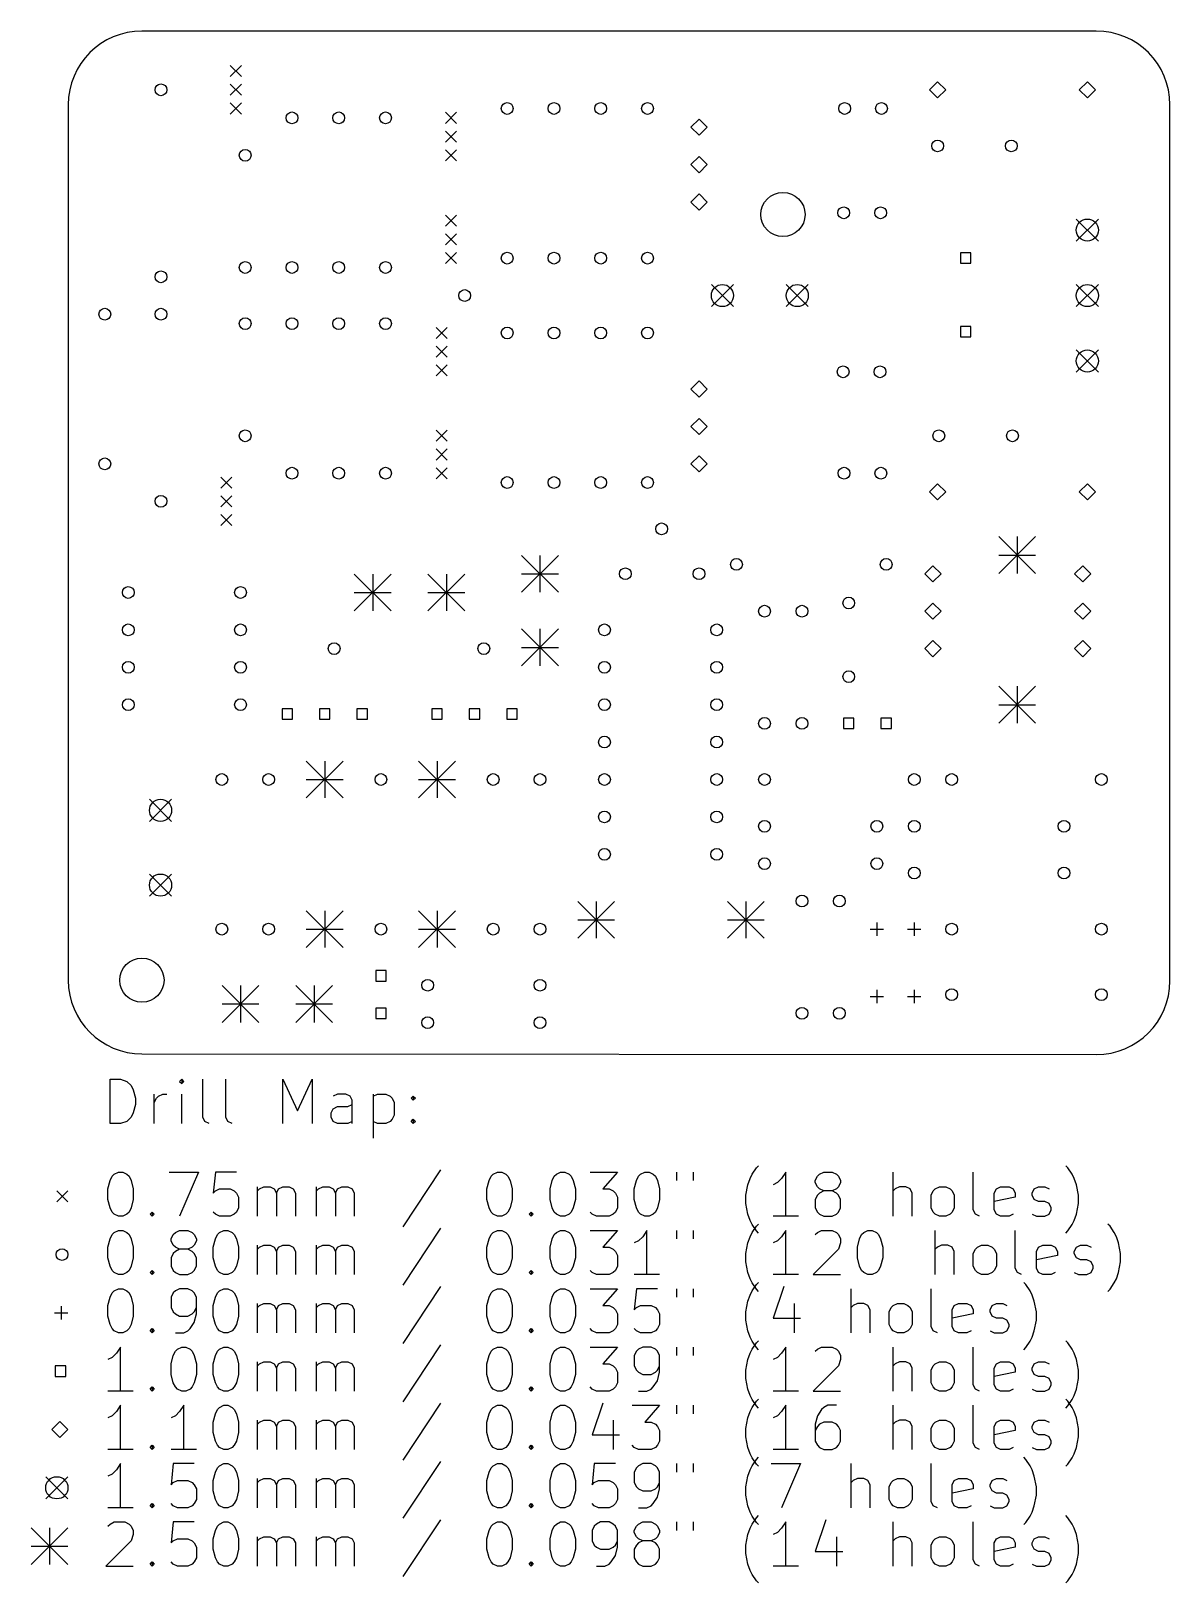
# Model space of a CAD drawing. Extents: x 188 to 265, y -178 to -73.
import ezdxf

# ---------------------------------------------------------------- set-up
doc = ezdxf.new("R2010")
doc.units = 0
doc.layers.add('BLACK', color=7, linetype='CONTINUOUS')

msp = doc.modelspace()

# ---------------------------------------------------------------- linework, layer by layer
at = {"layer": 'BLACK', "linetype": 'CONTINUOUS'}
for p, q in [((260, -73), (195.24, -73)), ((201.235, -75.345), (201.985, -76.095)), ((201.985, -75.345), (201.235, -76.095)), ((201.235, -76.615), (201.985, -77.365)), ((201.985, -76.615), (201.235, -77.365)), ((249.235, -76.44), (248.685, -76.99)), ((249.785, -76.99), (249.235, -76.44)), ((259.395, -76.44), (258.845, -76.99)), ((259.945, -76.99), (259.395, -76.44)), ((201.235, -77.885), (201.985, -78.635)), ((201.985, -77.885), (201.235, -78.635)), ((248.685, -76.99), (249.235, -77.54)), ((249.235, -77.54), (249.785, -76.99)), ((258.845, -76.99), (259.395, -77.54)), ((259.395, -77.54), (259.945, -76.99)), ((190.24, -78), (190.24, -137.455)), ((215.84, -78.52), (216.59, -79.27)), ((216.59, -78.52), (215.84, -79.27)), ((233.045, -78.98), (232.495, -79.53)), ((233.595, -79.53), (233.045, -78.98)), ((265, -137.5), (265, -78)), ((215.84, -79.79), (216.59, -80.54)), ((216.59, -79.79), (215.84, -80.54)), ((232.495, -79.53), (233.045, -80.08)), ((233.045, -80.08), (233.595, -79.53)), ((215.84, -81.06), (216.59, -81.81)), ((216.59, -81.06), (215.84, -81.81)), ((233.045, -81.52), (232.495, -82.07)), ((232.495, -82.07), (233.045, -82.62)), ((233.595, -82.07), (233.045, -81.52)), ((233.045, -82.62), (233.595, -82.07)), ((233.045, -84.06), (232.495, -84.61)), ((233.595, -84.61), (233.045, -84.06)), ((232.495, -84.61), (233.045, -85.16)), ((233.045, -85.16), (233.595, -84.61)), ((215.84, -85.505), (216.59, -86.255)), ((216.59, -85.505), (215.84, -86.255)), ((258.644, -85.764), (260.146, -87.266)), ((260.146, -85.764), (258.644, -87.266)), ((215.84, -86.775), (216.59, -87.525)), ((216.59, -86.775), (215.84, -87.525)), ((215.84, -88.045), (216.59, -88.795)), ((216.59, -88.045), (215.84, -88.795)), ((251.494, -88.066), (250.786, -88.066)), ((250.786, -88.066), (250.786, -88.774)), ((251.494, -88.774), (251.494, -88.066)), ((250.786, -88.774), (251.494, -88.774)), ((233.879, -90.209), (235.381, -91.711)), ((235.381, -90.209), (233.879, -91.711)), ((238.959, -90.209), (240.461, -91.711)), ((240.461, -90.209), (238.959, -91.711)), ((258.644, -90.209), (260.146, -91.711)), ((260.146, -90.209), (258.644, -91.711)), ((215.205, -93.125), (215.955, -93.875)), ((215.955, -93.125), (215.205, -93.875)), ((251.494, -93.066), (250.786, -93.066)), ((250.786, -93.066), (250.786, -93.774)), ((250.786, -93.774), (251.494, -93.774)), ((251.494, -93.774), (251.494, -93.066)), ((215.205, -94.395), (215.955, -95.145)), ((215.955, -94.395), (215.205, -95.145)), ((258.644, -94.654), (260.146, -96.156)), ((260.146, -94.654), (258.644, -96.156)), ((215.205, -95.665), (215.955, -96.415)), ((215.955, -95.665), (215.205, -96.415)), ((233.045, -96.76), (232.495, -97.31)), ((233.595, -97.31), (233.045, -96.76)), ((232.495, -97.31), (233.045, -97.86)), ((233.045, -97.86), (233.595, -97.31)), ((215.205, -100.11), (215.955, -100.86)), ((215.955, -100.11), (215.205, -100.86)), ((233.045, -99.3), (232.495, -99.85)), ((232.495, -99.85), (233.045, -100.4)), ((233.595, -99.85), (233.045, -99.3)), ((233.045, -100.4), (233.595, -99.85)), ((215.205, -101.38), (215.955, -102.13)), ((215.955, -101.38), (215.205, -102.13)), ((233.045, -101.84), (232.495, -102.39)), ((233.595, -102.39), (233.045, -101.84)), ((215.205, -102.65), (215.955, -103.4)), ((215.955, -102.65), (215.205, -103.4)), ((232.495, -102.39), (233.045, -102.94)), ((233.045, -102.94), (233.595, -102.39)), ((200.6, -103.285), (201.35, -104.035)), ((201.35, -103.285), (200.6, -104.035)), ((249.235, -103.745), (248.685, -104.295)), ((248.685, -104.295), (249.235, -104.845)), ((249.785, -104.295), (249.235, -103.745)), ((249.235, -104.845), (249.785, -104.295)), ((259.395, -103.745), (258.845, -104.295)), ((258.845, -104.295), (259.395, -104.845)), ((259.945, -104.295), (259.395, -103.745)), ((259.395, -104.845), (259.945, -104.295)), ((200.6, -104.555), (201.35, -105.305)), ((201.35, -104.555), (200.6, -105.305)), ((200.6, -105.825), (201.35, -106.575)), ((201.35, -105.825), (200.6, -106.575)), ((253.385, -107.335), (255.885, -109.835)), ((255.885, -107.335), (253.385, -109.835)), ((254.635, -107.335), (254.635, -109.835)), ((221, -108.605), (223.5, -111.105)), ((223.5, -108.605), (221, -111.105)), ((222.25, -108.605), (222.25, -111.105)), ((248.92, -109.305), (248.37, -109.855)), ((249.47, -109.855), (248.92, -109.305)), ((253.385, -108.585), (255.885, -108.585)), ((259.08, -109.305), (258.53, -109.855)), ((259.63, -109.855), (259.08, -109.305)), ((209.65, -109.875), (212.15, -112.375)), ((212.15, -109.875), (209.65, -112.375)), ((210.9, -109.875), (210.9, -112.375)), ((214.65, -109.875), (217.15, -112.375)), ((217.15, -109.875), (214.65, -112.375)), ((215.9, -109.875), (215.9, -112.375)), ((221, -109.855), (223.5, -109.855)), ((248.37, -109.855), (248.92, -110.405)), ((248.92, -110.405), (249.47, -109.855)), ((258.53, -109.855), (259.08, -110.405)), ((259.08, -110.405), (259.63, -109.855)), ((209.65, -111.125), (212.15, -111.125)), ((214.65, -111.125), (217.15, -111.125)), ((248.92, -111.845), (248.37, -112.395)), ((248.37, -112.395), (248.92, -112.945)), ((249.47, -112.395), (248.92, -111.845)), ((248.92, -112.945), (249.47, -112.395)), ((259.08, -111.845), (258.53, -112.395)), ((258.53, -112.395), (259.08, -112.945)), ((259.63, -112.395), (259.08, -111.845)), ((259.08, -112.945), (259.63, -112.395)), ((221, -113.605), (223.5, -116.105)), ((223.5, -113.605), (221, -116.105)), ((222.25, -113.605), (222.25, -116.105)), ((221, -114.855), (223.5, -114.855)), ((248.92, -114.385), (248.37, -114.935)), ((249.47, -114.935), (248.92, -114.385)), ((259.08, -114.385), (258.53, -114.935)), ((259.63, -114.935), (259.08, -114.385)), ((248.37, -114.935), (248.92, -115.485)), ((248.92, -115.485), (249.47, -114.935)), ((258.53, -114.935), (259.08, -115.485)), ((259.08, -115.485), (259.63, -114.935)), ((253.385, -117.495), (255.885, -119.995)), ((255.885, -117.495), (253.385, -119.995)), ((254.635, -117.495), (254.635, -119.995)), ((205.459, -119.026), (204.751, -119.026)), ((204.751, -119.026), (204.751, -119.734)), ((205.459, -119.734), (205.459, -119.026)), ((207.999, -119.026), (207.291, -119.026)), ((207.291, -119.026), (207.291, -119.734)), ((207.999, -119.734), (207.999, -119.026)), ((210.539, -119.026), (209.831, -119.026)), ((209.831, -119.026), (209.831, -119.734)), ((210.539, -119.734), (210.539, -119.026)), ((215.619, -119.026), (214.911, -119.026)), ((214.911, -119.026), (214.911, -119.734)), ((215.619, -119.734), (215.619, -119.026)), ((218.159, -119.026), (217.451, -119.026)), ((217.451, -119.026), (217.451, -119.734)), ((218.159, -119.734), (218.159, -119.026)), ((220.699, -119.026), (219.991, -119.026)), ((219.991, -119.026), (219.991, -119.734)), ((220.699, -119.734), (220.699, -119.026)), ((253.385, -118.745), (255.885, -118.745)), ((204.751, -119.734), (205.459, -119.734)), ((207.291, -119.734), (207.999, -119.734)), ((209.831, -119.734), (210.539, -119.734)), ((214.911, -119.734), (215.619, -119.734)), ((217.451, -119.734), (218.159, -119.734)), ((219.991, -119.734), (220.699, -119.734)), ((243.559, -119.661), (242.851, -119.661)), ((242.851, -119.661), (242.851, -120.369)), ((243.559, -120.369), (243.559, -119.661)), ((246.099, -119.661), (245.391, -119.661)), ((245.391, -119.661), (245.391, -120.369)), ((246.099, -120.369), (246.099, -119.661)), ((242.851, -120.369), (243.559, -120.369)), ((245.391, -120.369), (246.099, -120.369)), ((206.395, -122.575), (208.895, -125.075)), ((208.895, -122.575), (206.395, -125.075)), ((207.645, -122.575), (207.645, -125.075)), ((214.015, -122.575), (216.515, -125.075)), ((216.515, -122.575), (214.015, -125.075)), ((215.265, -122.575), (215.265, -125.075)), ((206.395, -123.825), (208.895, -123.825)), ((214.015, -123.825), (216.515, -123.825)), ((195.749, -125.169), (197.251, -126.671)), ((197.251, -125.169), (195.749, -126.671)), ((195.749, -130.249), (197.251, -131.751)), ((197.251, -130.249), (195.749, -131.751)), ((206.395, -132.735), (208.895, -135.235)), ((208.895, -132.735), (206.395, -135.235)), ((207.645, -132.735), (207.645, -135.235)), ((214.015, -132.735), (216.515, -135.235)), ((216.515, -132.735), (214.015, -135.235)), ((215.265, -132.735), (215.265, -135.235)), ((224.81, -132.1), (227.31, -134.6)), ((227.31, -132.1), (224.81, -134.6)), ((226.06, -132.1), (226.06, -134.6)), ((234.97, -132.1), (237.47, -134.6)), ((237.47, -132.1), (234.97, -134.6)), ((236.22, -132.1), (236.22, -134.6)), ((224.81, -133.35), (227.31, -133.35)), ((234.97, -133.35), (237.47, -133.35)), ((245.11, -133.535), (245.11, -134.435)), ((247.65, -133.535), (247.65, -134.435)), ((206.395, -133.985), (208.895, -133.985)), ((214.015, -133.985), (216.515, -133.985)), ((244.66, -133.985), (245.56, -133.985)), ((247.2, -133.985), (248.1, -133.985)), ((211.809, -136.806), (211.101, -136.806)), ((211.101, -136.806), (211.101, -137.514)), ((211.809, -137.514), (211.809, -136.806)), ((200.68, -137.815), (203.18, -140.315)), ((203.18, -137.815), (200.68, -140.315)), ((201.93, -137.815), (201.93, -140.315)), ((205.68, -137.815), (208.18, -140.315)), ((208.18, -137.815), (205.68, -140.315)), ((206.93, -137.815), (206.93, -140.315)), ((211.101, -137.514), (211.809, -137.514)), ((200.68, -139.065), (203.18, -139.065)), ((205.68, -139.065), (208.18, -139.065)), ((244.66, -138.557), (245.56, -138.557)), ((245.11, -138.107), (245.11, -139.007)), ((247.2, -138.557), (248.1, -138.557)), ((247.65, -138.107), (247.65, -139.007)), ((211.809, -139.346), (211.101, -139.346)), ((211.101, -139.346), (211.101, -140.054)), ((211.101, -140.054), (211.809, -140.054)), ((211.809, -140.054), (211.809, -139.346)), ((195.24, -142.455), (260, -142.5)), ((193.079, -147.182), (193.079, -144.182)), ((193.079, -144.182), (193.794, -144.182)), ((193.794, -144.182), (194.222, -144.325)), ((194.222, -144.325), (194.508, -144.611)), ((197.936, -144.182), (197.794, -144.325)), ((197.794, -144.325), (197.936, -144.468)), ((198.079, -144.325), (197.936, -144.182)), ((197.936, -144.182), (197.936, -144.468)), ((197.936, -144.468), (198.079, -144.325)), ((199.365, -146.754), (199.365, -144.182)), ((200.936, -146.754), (200.936, -144.182)), ((204.794, -147.182), (204.794, -144.182)), ((204.794, -144.182), (205.794, -146.325)), ((205.794, -146.325), (206.794, -144.182)), ((206.794, -144.182), (206.794, -147.182)), ((194.508, -144.611), (194.651, -144.896)), ((194.651, -144.896), (194.794, -145.468)), ((196.079, -147.182), (196.079, -145.182)), ((196.222, -145.468), (196.365, -145.325)), ((196.365, -145.325), (196.651, -145.182)), ((196.651, -145.182), (196.936, -145.182)), ((197.936, -147.182), (197.936, -145.182)), ((208.508, -145.182), (208.222, -145.325)), ((209.079, -145.182), (208.508, -145.182)), ((209.365, -145.325), (209.079, -145.182)), ((209.508, -145.611), (209.365, -145.325)), ((210.936, -145.182), (210.936, -148.182)), ((210.936, -145.325), (211.222, -145.182)), ((211.222, -145.182), (211.794, -145.182)), ((211.794, -145.182), (212.079, -145.325)), ((212.079, -145.325), (212.222, -145.468)), ((213.508, -145.468), (213.651, -145.325)), ((213.651, -145.325), (213.794, -145.468)), ((213.651, -145.325), (213.651, -145.611)), ((194.651, -146.468), (194.508, -146.754)), ((194.794, -145.896), (194.651, -146.468)), ((194.794, -145.468), (194.794, -145.896)), ((196.079, -145.754), (196.222, -145.468)), ((208.079, -146.468), (208.222, -146.182)), ((208.079, -146.754), (208.079, -146.468)), ((208.222, -146.182), (208.508, -146.039)), ((208.508, -146.039), (209.222, -146.039)), ((209.222, -146.039), (209.508, -145.896)), ((209.508, -147.182), (209.508, -145.611)), ((212.222, -145.468), (212.365, -145.754)), ((212.365, -145.754), (212.365, -146.611)), ((213.651, -145.611), (213.508, -145.468)), ((213.794, -145.468), (213.651, -145.611)), ((193.794, -147.182), (193.079, -147.182)), ((194.222, -147.039), (193.794, -147.182)), ((194.508, -146.754), (194.222, -147.039)), ((199.508, -147.039), (199.365, -146.754)), ((199.794, -147.182), (199.508, -147.039)), ((201.079, -147.039), (200.936, -146.754)), ((201.365, -147.182), (201.079, -147.039)), ((208.222, -147.039), (208.079, -146.754)), ((208.508, -147.182), (208.222, -147.039)), ((209.222, -147.182), (208.508, -147.182)), ((209.508, -147.039), (209.222, -147.182)), ((211.222, -147.182), (210.936, -147.039)), ((211.794, -147.182), (211.222, -147.182)), ((212.079, -147.039), (211.794, -147.182)), ((212.222, -146.896), (212.079, -147.039)), ((212.365, -146.611), (212.222, -146.896)), ((213.508, -147.039), (213.651, -146.896)), ((213.651, -147.182), (213.508, -147.039)), ((213.651, -146.896), (213.794, -147.039)), ((213.651, -146.896), (213.651, -147.182)), ((213.794, -147.039), (213.651, -147.182)), ((193.222, -150.768), (193.365, -150.625)), ((193.365, -150.625), (193.651, -150.482)), ((193.651, -150.482), (193.936, -150.482)), ((193.936, -150.482), (194.222, -150.625)), ((194.222, -150.625), (194.365, -150.768)), ((197.079, -150.482), (199.079, -150.482)), ((199.079, -150.482), (197.794, -153.482)), ((200.222, -150.482), (200.079, -151.911)), ((201.651, -150.482), (200.222, -150.482)), ((215.508, -150.339), (212.936, -154.196)), ((218.936, -150.768), (219.079, -150.625)), ((219.079, -150.625), (219.365, -150.482)), ((219.365, -150.482), (219.651, -150.482)), ((219.651, -150.482), (219.936, -150.625)), ((219.936, -150.625), (220.079, -150.768)), ((223.222, -150.768), (223.365, -150.625)), ((223.365, -150.625), (223.651, -150.482)), ((223.651, -150.482), (223.936, -150.482)), ((223.936, -150.482), (224.222, -150.625)), ((224.222, -150.625), (224.365, -150.768)), ((225.651, -150.482), (227.508, -150.482)), ((227.508, -150.482), (226.508, -151.625)), ((228.936, -150.768), (229.079, -150.625)), ((229.079, -150.625), (229.365, -150.482)), ((229.365, -150.482), (229.651, -150.482)), ((229.651, -150.482), (229.936, -150.625)), ((229.936, -150.625), (230.079, -150.768)), ((231.508, -150.482), (231.508, -151.054)), ((232.651, -150.482), (232.651, -151.054)), ((236.508, -150.911), (236.651, -150.625)), ((236.651, -150.625), (236.936, -150.196)), ((236.936, -150.196), (237.079, -150.054)), ((238.936, -150.482), (238.651, -150.911)), ((238.936, -153.482), (238.936, -150.482)), ((241.079, -150.768), (241.222, -150.625)), ((241.222, -150.625), (241.508, -150.482)), ((241.508, -150.482), (242.079, -150.482)), ((242.079, -150.482), (242.365, -150.625)), ((242.365, -150.625), (242.508, -150.768)), ((246.222, -153.482), (246.222, -150.482)), ((251.651, -153.054), (251.651, -150.482)), ((258.079, -150.196), (257.936, -150.054)), ((258.365, -150.625), (258.079, -150.196)), ((258.508, -150.911), (258.365, -150.625)), ((189.465, -151.75), (190.215, -152.5)), ((190.215, -151.75), (189.465, -152.5)), ((192.936, -151.625), (193.079, -151.054)), ((192.936, -152.339), (192.936, -151.625)), ((193.079, -151.054), (193.222, -150.768)), ((194.365, -150.768), (194.508, -151.054)), ((194.508, -151.054), (194.651, -151.625)), ((194.651, -151.625), (194.651, -152.339)), ((200.222, -151.768), (200.508, -151.625)), ((200.508, -151.625), (201.222, -151.625)), ((201.222, -151.625), (201.508, -151.768)), ((203.079, -153.482), (203.079, -151.482)), ((203.079, -151.768), (203.222, -151.625)), ((203.222, -151.625), (203.508, -151.482)), ((203.508, -151.482), (203.936, -151.482)), ((203.936, -151.482), (204.222, -151.625)), ((204.222, -151.625), (204.365, -151.911)), ((204.365, -151.911), (204.508, -151.625)), ((204.508, -151.625), (204.794, -151.482)), ((204.794, -151.482), (205.222, -151.482)), ((205.222, -151.482), (205.508, -151.625)), ((205.508, -151.625), (205.651, -151.911)), ((207.079, -153.482), (207.079, -151.482)), ((207.079, -151.768), (207.222, -151.625)), ((207.222, -151.625), (207.508, -151.482)), ((207.508, -151.482), (207.936, -151.482)), ((207.936, -151.482), (208.222, -151.625)), ((208.222, -151.625), (208.365, -151.911)), ((208.365, -151.911), (208.508, -151.625)), ((208.508, -151.625), (208.794, -151.482)), ((208.794, -151.482), (209.222, -151.482)), ((209.222, -151.482), (209.508, -151.625)), ((209.508, -151.625), (209.651, -151.911)), ((218.651, -151.625), (218.794, -151.054)), ((218.651, -152.339), (218.651, -151.625)), ((218.794, -151.054), (218.936, -150.768)), ((220.079, -150.768), (220.222, -151.054)), ((220.222, -151.054), (220.365, -151.625)), ((220.365, -151.625), (220.365, -152.339)), ((222.936, -151.625), (223.079, -151.054)), ((222.936, -152.339), (222.936, -151.625)), ((223.079, -151.054), (223.222, -150.768)), ((224.365, -150.768), (224.508, -151.054)), ((224.508, -151.054), (224.651, -151.625)), ((224.651, -151.625), (224.651, -152.339)), ((226.508, -151.625), (226.936, -151.625)), ((226.936, -151.625), (227.222, -151.768)), ((228.651, -151.625), (228.794, -151.054)), ((228.651, -152.339), (228.651, -151.625)), ((228.794, -151.054), (228.936, -150.768)), ((230.079, -150.768), (230.222, -151.054)), ((230.222, -151.054), (230.365, -151.625)), ((230.365, -151.625), (230.365, -152.339)), ((236.222, -152.054), (236.365, -151.339)), ((236.365, -151.339), (236.508, -150.911)), ((238.365, -151.196), (238.079, -151.339)), ((238.651, -150.911), (238.365, -151.196)), ((240.936, -151.054), (241.079, -150.768)), ((240.936, -151.196), (240.936, -151.054)), ((241.079, -151.482), (240.936, -151.196)), ((241.222, -151.625), (241.079, -151.482)), ((241.508, -151.768), (241.222, -151.625)), ((242.365, -151.625), (242.079, -151.768)), ((242.508, -151.482), (242.365, -151.625)), ((242.508, -150.768), (242.651, -151.054)), ((242.651, -151.196), (242.508, -151.482)), ((242.651, -151.054), (242.651, -151.196)), ((246.365, -151.625), (246.222, -151.768)), ((246.651, -151.482), (246.365, -151.625)), ((247.079, -151.482), (246.651, -151.482)), ((247.365, -151.625), (247.079, -151.482)), ((247.508, -151.911), (247.365, -151.625)), ((248.936, -151.768), (249.079, -151.625)), ((249.079, -151.625), (249.365, -151.482)), ((249.365, -151.482), (249.794, -151.482)), ((249.794, -151.482), (250.079, -151.625)), ((250.079, -151.625), (250.222, -151.768)), ((253.079, -151.911), (253.222, -151.625)), ((253.222, -151.625), (253.508, -151.482)), ((253.508, -151.482), (254.079, -151.482)), ((254.079, -151.482), (254.365, -151.625)), ((254.365, -151.625), (254.508, -151.911)), ((255.651, -151.911), (255.794, -151.625)), ((255.794, -151.625), (256.079, -151.482)), ((256.079, -151.482), (256.508, -151.482)), ((256.508, -151.482), (256.794, -151.625)), ((258.651, -151.339), (258.508, -150.911)), ((258.794, -152.054), (258.651, -151.339)), ((193.079, -152.911), (192.936, -152.339)), ((194.651, -152.339), (194.508, -152.911)), ((200.079, -151.911), (200.222, -151.768)), ((201.508, -151.768), (201.651, -151.911)), ((201.651, -151.911), (201.794, -152.196)), ((201.794, -152.196), (201.794, -152.911)), ((204.365, -151.911), (204.365, -153.482)), ((205.651, -151.911), (205.651, -153.482)), ((208.365, -151.911), (208.365, -153.482)), ((209.651, -151.911), (209.651, -153.482)), ((218.794, -152.911), (218.651, -152.339)), ((220.365, -152.339), (220.222, -152.911)), ((223.079, -152.911), (222.936, -152.339)), ((224.651, -152.339), (224.508, -152.911)), ((227.222, -151.768), (227.365, -151.911)), ((227.365, -151.911), (227.508, -152.196)), ((227.508, -152.196), (227.508, -152.911)), ((228.794, -152.911), (228.651, -152.339)), ((230.365, -152.339), (230.222, -152.911)), ((236.222, -152.625), (236.222, -152.054)), ((236.365, -153.339), (236.222, -152.625)), ((241.079, -152.054), (240.936, -152.339)), ((240.936, -152.339), (240.936, -152.911)), ((241.222, -151.911), (241.079, -152.054)), ((241.508, -151.768), (241.222, -151.911)), ((242.079, -151.768), (241.508, -151.768)), ((242.365, -151.911), (242.079, -151.768)), ((242.508, -152.054), (242.365, -151.911)), ((242.651, -152.339), (242.508, -152.054)), ((242.651, -152.911), (242.651, -152.339)), ((247.508, -153.482), (247.508, -151.911)), ((248.794, -152.054), (248.936, -151.768)), ((248.794, -152.911), (248.794, -152.054)), ((250.222, -151.768), (250.365, -152.054)), ((250.365, -152.054), (250.365, -152.911)), ((253.079, -153.054), (253.079, -151.911)), ((254.508, -152.196), (253.079, -152.482)), ((254.508, -151.911), (254.508, -152.196)), ((255.651, -152.054), (255.651, -151.911)), ((255.794, -152.339), (255.651, -152.054)), ((256.079, -152.482), (255.794, -152.339)), ((256.508, -152.482), (256.079, -152.482)), ((256.794, -152.625), (256.508, -152.482)), ((256.936, -152.911), (256.794, -152.625)), ((258.651, -153.339), (258.794, -152.625)), ((258.794, -152.625), (258.794, -152.054)), ((193.222, -153.196), (193.079, -152.911)), ((193.365, -153.339), (193.222, -153.196)), ((193.651, -153.482), (193.365, -153.339)), ((193.936, -153.482), (193.651, -153.482)), ((194.222, -153.339), (193.936, -153.482)), ((194.365, -153.196), (194.222, -153.339)), ((194.508, -152.911), (194.365, -153.196)), ((195.794, -153.339), (195.936, -153.196)), ((195.936, -153.482), (195.794, -153.339)), ((195.936, -153.196), (196.079, -153.339)), ((195.936, -153.196), (195.936, -153.482)), ((196.079, -153.339), (195.936, -153.482)), ((200.222, -153.339), (200.079, -153.196)), ((200.508, -153.482), (200.222, -153.339)), ((201.222, -153.482), (200.508, -153.482)), ((201.508, -153.339), (201.222, -153.482)), ((201.651, -153.196), (201.508, -153.339)), ((201.794, -152.911), (201.651, -153.196)), ((218.936, -153.196), (218.794, -152.911)), ((219.079, -153.339), (218.936, -153.196)), ((219.365, -153.482), (219.079, -153.339)), ((219.651, -153.482), (219.365, -153.482)), ((219.936, -153.339), (219.651, -153.482)), ((220.079, -153.196), (219.936, -153.339)), ((220.222, -152.911), (220.079, -153.196)), ((221.508, -153.339), (221.651, -153.196)), ((221.651, -153.482), (221.508, -153.339)), ((221.651, -153.196), (221.794, -153.339)), ((221.651, -153.196), (221.651, -153.482)), ((221.794, -153.339), (221.651, -153.482)), ((223.222, -153.196), (223.079, -152.911)), ((223.365, -153.339), (223.222, -153.196)), ((223.651, -153.482), (223.365, -153.339)), ((223.936, -153.482), (223.651, -153.482)), ((224.222, -153.339), (223.936, -153.482)), ((224.365, -153.196), (224.222, -153.339)), ((224.508, -152.911), (224.365, -153.196)), ((225.794, -153.339), (225.651, -153.196)), ((226.079, -153.482), (225.794, -153.339)), ((226.936, -153.482), (226.079, -153.482)), ((227.222, -153.339), (226.936, -153.482)), ((227.365, -153.196), (227.222, -153.339)), ((227.508, -152.911), (227.365, -153.196)), ((228.936, -153.196), (228.794, -152.911)), ((229.079, -153.339), (228.936, -153.196)), ((229.365, -153.482), (229.079, -153.339)), ((229.651, -153.482), (229.365, -153.482)), ((229.936, -153.339), (229.651, -153.482)), ((230.079, -153.196), (229.936, -153.339)), ((230.222, -152.911), (230.079, -153.196)), ((236.508, -153.768), (236.365, -153.339)), ((236.651, -154.054), (236.508, -153.768)), ((239.794, -153.482), (238.079, -153.482)), ((240.936, -152.911), (241.079, -153.196)), ((241.079, -153.196), (241.222, -153.339)), ((241.222, -153.339), (241.508, -153.482)), ((241.508, -153.482), (242.079, -153.482)), ((242.079, -153.482), (242.365, -153.339)), ((242.365, -153.339), (242.508, -153.196)), ((242.508, -153.196), (242.651, -152.911)), ((248.936, -153.196), (248.794, -152.911)), ((249.079, -153.339), (248.936, -153.196)), ((249.365, -153.482), (249.079, -153.339)), ((249.794, -153.482), (249.365, -153.482)), ((250.079, -153.339), (249.794, -153.482)), ((250.222, -153.196), (250.079, -153.339)), ((250.365, -152.911), (250.222, -153.196)), ((251.794, -153.339), (251.651, -153.054)), ((252.079, -153.482), (251.794, -153.339)), ((253.222, -153.339), (253.079, -153.054)), ((253.508, -153.482), (253.222, -153.339)), ((254.079, -153.482), (253.508, -153.482)), ((254.365, -153.339), (254.079, -153.482)), ((255.651, -153.339), (255.936, -153.482)), ((255.936, -153.482), (256.508, -153.482)), ((256.508, -153.482), (256.794, -153.339)), ((256.794, -153.339), (256.936, -153.054)), ((256.936, -153.054), (256.936, -152.911)), ((258.365, -154.054), (258.508, -153.768)), ((258.508, -153.768), (258.651, -153.339)), ((193.079, -155.014), (193.222, -154.728)), ((193.222, -154.728), (193.365, -154.585)), ((193.365, -154.585), (193.651, -154.442)), ((193.651, -154.442), (193.936, -154.442)), ((193.936, -154.442), (194.222, -154.585)), ((194.222, -154.585), (194.365, -154.728)), ((194.365, -154.728), (194.508, -155.014)), ((197.222, -155.014), (197.365, -154.728)), ((197.365, -154.728), (197.508, -154.585)), ((197.508, -154.585), (197.794, -154.442)), ((197.794, -154.442), (198.365, -154.442)), ((198.365, -154.442), (198.651, -154.585)), ((198.651, -154.585), (198.794, -154.728)), ((198.794, -154.728), (198.936, -155.014)), ((200.222, -155.014), (200.365, -154.728)), ((200.365, -154.728), (200.508, -154.585)), ((200.508, -154.585), (200.794, -154.442)), ((200.794, -154.442), (201.079, -154.442)), ((201.079, -154.442), (201.365, -154.585)), ((201.365, -154.585), (201.508, -154.728)), ((201.508, -154.728), (201.651, -155.014)), ((215.508, -154.299), (212.936, -158.156)), ((218.794, -155.014), (218.936, -154.728)), ((218.936, -154.728), (219.079, -154.585)), ((219.079, -154.585), (219.365, -154.442)), ((219.365, -154.442), (219.651, -154.442)), ((219.651, -154.442), (219.936, -154.585)), ((219.936, -154.585), (220.079, -154.728)), ((220.079, -154.728), (220.222, -155.014)), ((223.079, -155.014), (223.222, -154.728)), ((223.222, -154.728), (223.365, -154.585)), ((223.365, -154.585), (223.651, -154.442)), ((223.651, -154.442), (223.936, -154.442)), ((223.936, -154.442), (224.222, -154.585)), ((224.222, -154.585), (224.365, -154.728)), ((224.365, -154.728), (224.508, -155.014)), ((225.651, -154.442), (227.508, -154.442)), ((227.508, -154.442), (226.508, -155.585)), ((229.222, -154.871), (228.936, -155.156)), ((229.508, -154.442), (229.222, -154.871)), ((229.508, -157.442), (229.508, -154.442)), ((231.508, -154.442), (231.508, -155.014)), ((232.651, -154.442), (232.651, -155.014)), ((236.365, -155.299), (236.508, -154.871)), ((236.508, -154.871), (236.651, -154.585)), ((236.936, -154.482), (236.651, -154.054)), ((236.651, -154.585), (236.936, -154.156)), ((236.936, -154.156), (237.079, -154.014)), ((237.079, -154.625), (236.936, -154.482)), ((238.651, -154.871), (238.365, -155.156)), ((238.936, -154.442), (238.651, -154.871)), ((238.936, -157.442), (238.936, -154.442)), ((240.936, -154.728), (241.079, -154.585)), ((241.079, -154.585), (241.365, -154.442)), ((241.365, -154.442), (242.079, -154.442)), ((242.079, -154.442), (242.365, -154.585)), ((242.365, -154.585), (242.508, -154.728)), ((242.508, -154.728), (242.651, -155.014)), ((243.936, -155.014), (244.079, -154.728)), ((244.079, -154.728), (244.222, -154.585)), ((244.222, -154.585), (244.508, -154.442)), ((244.508, -154.442), (244.794, -154.442)), ((244.794, -154.442), (245.079, -154.585)), ((245.079, -154.585), (245.222, -154.728)), ((245.222, -154.728), (245.365, -155.014)), ((249.079, -157.442), (249.079, -154.442)), ((254.508, -157.014), (254.508, -154.442)), ((257.936, -154.625), (258.079, -154.482)), ((258.079, -154.482), (258.365, -154.054)), ((260.936, -154.156), (260.794, -154.014)), ((261.222, -154.585), (260.936, -154.156)), ((261.365, -154.871), (261.222, -154.585)), ((261.508, -155.299), (261.365, -154.871)), ((192.936, -155.585), (193.079, -155.014)), ((192.936, -156.299), (192.936, -155.585)), ((194.508, -155.014), (194.651, -155.585)), ((194.651, -155.585), (194.651, -156.299)), ((197.222, -155.156), (197.222, -155.014)), ((197.365, -155.442), (197.222, -155.156)), ((197.508, -155.585), (197.365, -155.442)), ((197.508, -155.871), (197.365, -156.014)), ((197.794, -155.728), (197.508, -155.585)), ((197.794, -155.728), (197.508, -155.871)), ((198.365, -155.728), (197.794, -155.728)), ((198.651, -155.585), (198.365, -155.728)), ((198.651, -155.871), (198.365, -155.728)), ((198.794, -155.442), (198.651, -155.585)), ((198.794, -156.014), (198.651, -155.871)), ((198.936, -155.156), (198.794, -155.442)), ((198.936, -155.014), (198.936, -155.156)), ((200.079, -155.585), (200.222, -155.014)), ((200.079, -156.299), (200.079, -155.585)), ((201.651, -155.014), (201.794, -155.585)), ((201.794, -155.585), (201.794, -156.299)), ((203.079, -157.442), (203.079, -155.442)), ((203.079, -155.728), (203.222, -155.585)), ((203.222, -155.585), (203.508, -155.442)), ((203.508, -155.442), (203.936, -155.442)), ((203.936, -155.442), (204.222, -155.585)), ((204.222, -155.585), (204.365, -155.871)), ((204.365, -155.871), (204.508, -155.585)), ((204.365, -155.871), (204.365, -157.442)), ((204.508, -155.585), (204.794, -155.442)), ((204.794, -155.442), (205.222, -155.442)), ((205.222, -155.442), (205.508, -155.585)), ((205.508, -155.585), (205.651, -155.871)), ((205.651, -155.871), (205.651, -157.442)), ((207.079, -157.442), (207.079, -155.442)), ((207.079, -155.728), (207.222, -155.585)), ((207.222, -155.585), (207.508, -155.442)), ((207.508, -155.442), (207.936, -155.442)), ((207.936, -155.442), (208.222, -155.585)), ((208.222, -155.585), (208.365, -155.871)), ((208.365, -155.871), (208.508, -155.585)), ((208.365, -155.871), (208.365, -157.442)), ((208.508, -155.585), (208.794, -155.442)), ((208.794, -155.442), (209.222, -155.442)), ((209.222, -155.442), (209.508, -155.585)), ((209.508, -155.585), (209.651, -155.871)), ((209.651, -155.871), (209.651, -157.442)), ((218.651, -155.585), (218.794, -155.014)), ((218.651, -156.299), (218.651, -155.585)), ((220.222, -155.014), (220.365, -155.585)), ((220.365, -155.585), (220.365, -156.299)), ((222.936, -155.585), (223.079, -155.014)), ((222.936, -156.299), (222.936, -155.585)), ((224.508, -155.014), (224.651, -155.585)), ((224.651, -155.585), (224.651, -156.299)), ((226.508, -155.585), (226.936, -155.585)), ((226.936, -155.585), (227.222, -155.728)), ((227.222, -155.728), (227.365, -155.871)), ((227.365, -155.871), (227.508, -156.156)), ((228.936, -155.156), (228.651, -155.299)), ((236.222, -156.014), (236.365, -155.299)), ((238.365, -155.156), (238.079, -155.299)), ((242.508, -155.728), (240.794, -157.442)), ((242.651, -155.299), (242.508, -155.728)), ((242.651, -155.014), (242.651, -155.299)), ((243.794, -155.585), (243.936, -155.014)), ((243.794, -156.299), (243.794, -155.585)), ((245.365, -155.014), (245.508, -155.585)), ((245.508, -155.585), (245.508, -156.299)), ((249.222, -155.585), (249.079, -155.728)), ((249.508, -155.442), (249.222, -155.585)), ((249.936, -155.442), (249.508, -155.442)), ((250.222, -155.585), (249.936, -155.442)), ((250.365, -155.871), (250.222, -155.585)), ((250.365, -157.442), (250.365, -155.871)), ((251.651, -156.014), (251.794, -155.728)), ((251.794, -155.728), (251.936, -155.585)), ((251.936, -155.585), (252.222, -155.442)), ((252.222, -155.442), (252.651, -155.442)), ((252.651, -155.442), (252.936, -155.585)), ((252.936, -155.585), (253.079, -155.728)), ((253.079, -155.728), (253.222, -156.014)), ((255.936, -155.871), (256.079, -155.585)), ((255.936, -157.014), (255.936, -155.871)), ((256.079, -155.585), (256.365, -155.442)), ((256.365, -155.442), (256.936, -155.442)), ((256.936, -155.442), (257.222, -155.585)), ((257.222, -155.585), (257.365, -155.871)), ((257.365, -155.871), (257.365, -156.156)), ((258.508, -155.871), (258.651, -155.585)), ((258.508, -156.014), (258.508, -155.871)), ((258.651, -155.585), (258.936, -155.442)), ((258.936, -155.442), (259.365, -155.442)), ((259.365, -155.442), (259.651, -155.585)), ((261.651, -156.014), (261.508, -155.299)), ((193.079, -156.871), (192.936, -156.299)), ((193.222, -157.156), (193.079, -156.871)), ((194.508, -156.871), (194.365, -157.156)), ((194.651, -156.299), (194.508, -156.871)), ((197.365, -156.014), (197.222, -156.299)), ((197.222, -156.299), (197.222, -156.871)), ((197.222, -156.871), (197.365, -157.156)), ((198.936, -156.299), (198.794, -156.014)), ((198.794, -157.156), (198.936, -156.871)), ((198.936, -156.871), (198.936, -156.299)), ((200.222, -156.871), (200.079, -156.299)), ((200.365, -157.156), (200.222, -156.871)), ((201.651, -156.871), (201.508, -157.156)), ((201.794, -156.299), (201.651, -156.871)), ((218.794, -156.871), (218.651, -156.299)), ((218.936, -157.156), (218.794, -156.871)), ((220.222, -156.871), (220.079, -157.156)), ((220.365, -156.299), (220.222, -156.871)), ((223.079, -156.871), (222.936, -156.299)), ((223.222, -157.156), (223.079, -156.871)), ((224.508, -156.871), (224.365, -157.156)), ((224.651, -156.299), (224.508, -156.871)), ((227.508, -156.871), (227.365, -157.156)), ((227.508, -156.156), (227.508, -156.871)), ((236.222, -156.585), (236.222, -156.014)), ((236.365, -157.299), (236.222, -156.585)), ((243.936, -156.871), (243.794, -156.299)), ((244.079, -157.156), (243.936, -156.871)), ((245.365, -156.871), (245.222, -157.156)), ((245.508, -156.299), (245.365, -156.871)), ((251.651, -156.871), (251.651, -156.014)), ((251.794, -157.156), (251.651, -156.871)), ((253.222, -156.871), (253.079, -157.156)), ((253.222, -156.014), (253.222, -156.871)), ((254.651, -157.299), (254.508, -157.014)), ((257.365, -156.156), (255.936, -156.442)), ((256.079, -157.299), (255.936, -157.014)), ((258.651, -156.299), (258.508, -156.014)), ((258.936, -156.442), (258.651, -156.299)), ((259.365, -156.442), (258.936, -156.442)), ((259.651, -156.585), (259.365, -156.442)), ((259.794, -156.871), (259.651, -156.585)), ((259.651, -157.299), (259.794, -157.014)), ((259.794, -157.014), (259.794, -156.871)), ((261.508, -157.299), (261.651, -156.585)), ((261.651, -156.585), (261.651, -156.014)), ((193.365, -157.299), (193.222, -157.156)), ((193.651, -157.442), (193.365, -157.299)), ((193.936, -157.442), (193.651, -157.442)), ((194.222, -157.299), (193.936, -157.442)), ((194.365, -157.156), (194.222, -157.299)), ((195.794, -157.299), (195.936, -157.156)), ((195.936, -157.442), (195.794, -157.299)), ((195.936, -157.156), (196.079, -157.299)), ((195.936, -157.156), (195.936, -157.442)), ((196.079, -157.299), (195.936, -157.442)), ((197.365, -157.156), (197.508, -157.299)), ((197.508, -157.299), (197.794, -157.442)), ((197.794, -157.442), (198.365, -157.442)), ((198.365, -157.442), (198.651, -157.299)), ((198.651, -157.299), (198.794, -157.156)), ((200.508, -157.299), (200.365, -157.156)), ((200.794, -157.442), (200.508, -157.299)), ((201.079, -157.442), (200.794, -157.442)), ((201.365, -157.299), (201.079, -157.442)), ((201.508, -157.156), (201.365, -157.299)), ((219.079, -157.299), (218.936, -157.156)), ((219.365, -157.442), (219.079, -157.299)), ((219.651, -157.442), (219.365, -157.442)), ((219.936, -157.299), (219.651, -157.442)), ((220.079, -157.156), (219.936, -157.299)), ((221.508, -157.299), (221.651, -157.156)), ((221.651, -157.442), (221.508, -157.299)), ((221.651, -157.156), (221.794, -157.299)), ((221.651, -157.156), (221.651, -157.442)), ((221.794, -157.299), (221.651, -157.442)), ((223.365, -157.299), (223.222, -157.156)), ((223.651, -157.442), (223.365, -157.299)), ((223.936, -157.442), (223.651, -157.442)), ((224.222, -157.299), (223.936, -157.442)), ((224.365, -157.156), (224.222, -157.299)), ((225.794, -157.299), (225.651, -157.156)), ((226.079, -157.442), (225.794, -157.299)), ((226.936, -157.442), (226.079, -157.442)), ((227.222, -157.299), (226.936, -157.442)), ((227.365, -157.156), (227.222, -157.299)), ((230.365, -157.442), (228.651, -157.442)), ((236.508, -157.728), (236.365, -157.299)), ((236.651, -158.014), (236.508, -157.728)), ((236.936, -158.442), (236.651, -158.014)), ((236.936, -158.116), (237.079, -157.974)), ((239.794, -157.442), (238.079, -157.442)), ((240.794, -157.442), (242.651, -157.442)), ((244.222, -157.299), (244.079, -157.156)), ((244.508, -157.442), (244.222, -157.299)), ((244.794, -157.442), (244.508, -157.442)), ((245.079, -157.299), (244.794, -157.442)), ((245.222, -157.156), (245.079, -157.299)), ((251.936, -157.299), (251.794, -157.156)), ((252.222, -157.442), (251.936, -157.299)), ((252.651, -157.442), (252.222, -157.442)), ((252.936, -157.299), (252.651, -157.442)), ((253.079, -157.156), (252.936, -157.299)), ((254.936, -157.442), (254.651, -157.299)), ((255.222, -158.116), (255.079, -157.974)), ((256.365, -157.442), (256.079, -157.299)), ((256.936, -157.442), (256.365, -157.442)), ((257.222, -157.299), (256.936, -157.442)), ((258.508, -157.299), (258.794, -157.442)), ((258.794, -157.442), (259.365, -157.442)), ((259.365, -157.442), (259.651, -157.299)), ((260.936, -158.442), (261.222, -158.014)), ((261.222, -158.014), (261.365, -157.728)), ((261.365, -157.728), (261.508, -157.299)), ((192.936, -159.545), (193.079, -158.974)), ((193.079, -158.974), (193.222, -158.688)), ((193.222, -158.688), (193.365, -158.545)), ((193.365, -158.545), (193.651, -158.402)), ((193.651, -158.402), (193.936, -158.402)), ((193.936, -158.402), (194.222, -158.545)), ((194.222, -158.545), (194.365, -158.688)), ((194.365, -158.688), (194.508, -158.974)), ((194.508, -158.974), (194.651, -159.545)), ((197.365, -158.688), (197.222, -158.974)), ((197.222, -158.974), (197.222, -159.688)), ((197.508, -158.545), (197.365, -158.688)), ((197.794, -158.402), (197.508, -158.545)), ((198.365, -158.402), (197.794, -158.402)), ((198.651, -158.545), (198.365, -158.402)), ((198.794, -158.688), (198.651, -158.545)), ((198.936, -158.974), (198.794, -158.688)), ((198.936, -160.116), (198.936, -158.974)), ((200.079, -159.545), (200.222, -158.974)), ((200.222, -158.974), (200.365, -158.688)), ((200.365, -158.688), (200.508, -158.545)), ((200.508, -158.545), (200.794, -158.402)), ((200.794, -158.402), (201.079, -158.402)), ((201.079, -158.402), (201.365, -158.545)), ((201.365, -158.545), (201.508, -158.688)), ((201.508, -158.688), (201.651, -158.974)), ((201.651, -158.974), (201.794, -159.545)), ((215.508, -158.259), (212.936, -162.116)), ((218.651, -159.545), (218.794, -158.974)), ((218.794, -158.974), (218.936, -158.688)), ((218.936, -158.688), (219.079, -158.545)), ((219.079, -158.545), (219.365, -158.402)), ((219.365, -158.402), (219.651, -158.402)), ((219.651, -158.402), (219.936, -158.545)), ((219.936, -158.545), (220.079, -158.688)), ((220.079, -158.688), (220.222, -158.974)), ((220.222, -158.974), (220.365, -159.545)), ((222.936, -159.545), (223.079, -158.974)), ((223.079, -158.974), (223.222, -158.688)), ((223.222, -158.688), (223.365, -158.545)), ((223.365, -158.545), (223.651, -158.402)), ((223.651, -158.402), (223.936, -158.402)), ((223.936, -158.402), (224.222, -158.545)), ((224.222, -158.545), (224.365, -158.688)), ((224.365, -158.688), (224.508, -158.974)), ((224.508, -158.974), (224.651, -159.545)), ((225.651, -158.402), (227.508, -158.402)), ((227.508, -158.402), (226.508, -159.545)), ((228.794, -158.402), (228.651, -159.831)), ((230.222, -158.402), (228.794, -158.402)), ((231.508, -158.402), (231.508, -158.974)), ((232.651, -158.402), (232.651, -158.974)), ((236.365, -159.259), (236.508, -158.831)), ((236.508, -158.831), (236.651, -158.545)), ((236.651, -158.545), (236.936, -158.116)), ((237.079, -158.585), (236.936, -158.442)), ((238.794, -158.259), (238.079, -160.402)), ((243.365, -161.402), (243.365, -158.402)), ((248.794, -160.974), (248.794, -158.402)), ((255.508, -158.545), (255.222, -158.116)), ((255.651, -158.831), (255.508, -158.545)), ((255.794, -159.259), (255.651, -158.831)), ((260.794, -158.585), (260.936, -158.442)), ((189.315, -160.045), (190.215, -160.045)), ((189.765, -159.595), (189.765, -160.495)), ((192.936, -160.259), (192.936, -159.545)), ((194.651, -159.545), (194.651, -160.259)), ((197.222, -159.688), (197.365, -159.974)), ((197.365, -159.974), (197.508, -160.116)), ((197.508, -160.116), (197.794, -160.259)), ((198.365, -160.259), (198.651, -160.116)), ((198.651, -160.116), (198.794, -159.974)), ((198.794, -159.974), (198.936, -159.688)), ((198.794, -160.688), (198.936, -160.116)), ((200.079, -160.259), (200.079, -159.545)), ((201.794, -159.545), (201.794, -160.259)), ((203.079, -161.402), (203.079, -159.402)), ((203.079, -159.688), (203.222, -159.545)), ((203.222, -159.545), (203.508, -159.402)), ((203.508, -159.402), (203.936, -159.402)), ((203.936, -159.402), (204.222, -159.545)), ((204.222, -159.545), (204.365, -159.831)), ((204.365, -159.831), (204.508, -159.545)), ((204.365, -159.831), (204.365, -161.402)), ((204.508, -159.545), (204.794, -159.402)), ((204.794, -159.402), (205.222, -159.402)), ((205.222, -159.402), (205.508, -159.545)), ((205.508, -159.545), (205.651, -159.831)), ((205.651, -159.831), (205.651, -161.402)), ((207.079, -161.402), (207.079, -159.402)), ((207.079, -159.688), (207.222, -159.545)), ((207.222, -159.545), (207.508, -159.402)), ((207.508, -159.402), (207.936, -159.402)), ((207.936, -159.402), (208.222, -159.545)), ((208.222, -159.545), (208.365, -159.831)), ((208.365, -159.831), (208.508, -159.545)), ((208.365, -159.831), (208.365, -161.402)), ((208.508, -159.545), (208.794, -159.402)), ((208.794, -159.402), (209.222, -159.402)), ((209.222, -159.402), (209.508, -159.545)), ((209.508, -159.545), (209.651, -159.831)), ((209.651, -159.831), (209.651, -161.402)), ((218.651, -160.259), (218.651, -159.545)), ((220.365, -159.545), (220.365, -160.259)), ((222.936, -160.259), (222.936, -159.545)), ((224.651, -159.545), (224.651, -160.259)), ((226.508, -159.545), (226.936, -159.545)), ((226.936, -159.545), (227.222, -159.688)), ((227.222, -159.688), (227.365, -159.831)), ((227.365, -159.831), (227.508, -160.116)), ((227.508, -160.116), (227.508, -160.831)), ((228.651, -159.831), (228.794, -159.688)), ((228.794, -159.688), (229.079, -159.545)), ((229.079, -159.545), (229.794, -159.545)), ((229.794, -159.545), (230.079, -159.688)), ((230.079, -159.688), (230.222, -159.831)), ((230.222, -159.831), (230.365, -160.116)), ((230.365, -160.116), (230.365, -160.831)), ((236.222, -159.974), (236.365, -159.259)), ((236.222, -160.545), (236.222, -159.974)), ((239.508, -159.402), (239.508, -161.402)), ((243.508, -159.545), (243.365, -159.688)), ((243.794, -159.402), (243.508, -159.545)), ((244.222, -159.402), (243.794, -159.402)), ((244.508, -159.545), (244.222, -159.402)), ((244.651, -159.831), (244.508, -159.545)), ((244.651, -161.402), (244.651, -159.831)), ((245.936, -159.974), (246.079, -159.688)), ((245.936, -160.831), (245.936, -159.974)), ((246.079, -159.688), (246.222, -159.545)), ((246.222, -159.545), (246.508, -159.402)), ((246.508, -159.402), (246.936, -159.402)), ((246.936, -159.402), (247.222, -159.545)), ((247.222, -159.545), (247.365, -159.688)), ((247.365, -159.688), (247.508, -159.974)), ((247.508, -159.974), (247.508, -160.831)), ((250.222, -159.831), (250.365, -159.545)), ((250.222, -160.974), (250.222, -159.831)), ((251.651, -160.116), (250.222, -160.402)), ((250.365, -159.545), (250.651, -159.402)), ((250.651, -159.402), (251.222, -159.402)), ((251.222, -159.402), (251.508, -159.545)), ((251.508, -159.545), (251.651, -159.831)), ((251.651, -159.831), (251.651, -160.116)), ((252.794, -159.831), (252.936, -159.545)), ((252.794, -159.974), (252.794, -159.831)), ((252.936, -160.259), (252.794, -159.974)), ((252.936, -159.545), (253.222, -159.402)), ((253.222, -159.402), (253.651, -159.402)), ((253.651, -159.402), (253.936, -159.545)), ((255.936, -159.974), (255.794, -159.259)), ((255.936, -160.545), (255.936, -159.974)), ((193.079, -160.831), (192.936, -160.259)), ((193.222, -161.116), (193.079, -160.831)), ((193.365, -161.259), (193.222, -161.116)), ((194.365, -161.116), (194.222, -161.259)), ((194.508, -160.831), (194.365, -161.116)), ((194.651, -160.259), (194.508, -160.831)), ((195.794, -161.259), (195.936, -161.116)), ((195.936, -161.116), (196.079, -161.259)), ((195.936, -161.116), (195.936, -161.402)), ((197.794, -160.259), (198.365, -160.259)), ((198.365, -161.259), (198.508, -161.116)), ((198.508, -161.116), (198.794, -160.688)), ((200.222, -160.831), (200.079, -160.259)), ((200.365, -161.116), (200.222, -160.831)), ((200.508, -161.259), (200.365, -161.116)), ((201.508, -161.116), (201.365, -161.259)), ((201.651, -160.831), (201.508, -161.116)), ((201.794, -160.259), (201.651, -160.831)), ((218.794, -160.831), (218.651, -160.259)), ((218.936, -161.116), (218.794, -160.831)), ((219.079, -161.259), (218.936, -161.116)), ((220.079, -161.116), (219.936, -161.259)), ((220.222, -160.831), (220.079, -161.116)), ((220.365, -160.259), (220.222, -160.831)), ((221.508, -161.259), (221.651, -161.116)), ((221.651, -161.116), (221.794, -161.259)), ((221.651, -161.116), (221.651, -161.402)), ((223.079, -160.831), (222.936, -160.259)), ((223.222, -161.116), (223.079, -160.831)), ((223.365, -161.259), (223.222, -161.116)), ((224.365, -161.116), (224.222, -161.259)), ((224.508, -160.831), (224.365, -161.116)), ((224.651, -160.259), (224.508, -160.831)), ((225.794, -161.259), (225.651, -161.116)), ((227.365, -161.116), (227.222, -161.259)), ((227.508, -160.831), (227.365, -161.116)), ((228.794, -161.259), (228.651, -161.116)), ((230.222, -161.116), (230.079, -161.259)), ((230.365, -160.831), (230.222, -161.116)), ((236.365, -161.259), (236.222, -160.545)), ((238.079, -160.402), (239.936, -160.402)), ((246.079, -161.116), (245.936, -160.831)), ((246.222, -161.259), (246.079, -161.116)), ((247.365, -161.116), (247.222, -161.259)), ((247.508, -160.831), (247.365, -161.116)), ((248.936, -161.259), (248.794, -160.974)), ((250.365, -161.259), (250.222, -160.974)), ((253.222, -160.402), (252.936, -160.259)), ((253.651, -160.402), (253.222, -160.402)), ((253.936, -160.545), (253.651, -160.402)), ((254.079, -160.831), (253.936, -160.545)), ((253.936, -161.259), (254.079, -160.974)), ((254.079, -160.974), (254.079, -160.831)), ((255.794, -161.259), (255.936, -160.545)), ((193.651, -161.402), (193.365, -161.259)), ((193.936, -161.402), (193.651, -161.402)), ((194.222, -161.259), (193.936, -161.402)), ((195.936, -161.402), (195.794, -161.259)), ((196.079, -161.259), (195.936, -161.402)), ((197.508, -161.402), (198.079, -161.402)), ((198.079, -161.402), (198.365, -161.259)), ((200.794, -161.402), (200.508, -161.259)), ((201.079, -161.402), (200.794, -161.402)), ((201.365, -161.259), (201.079, -161.402)), ((215.508, -162.219), (212.936, -166.076)), ((219.365, -161.402), (219.079, -161.259)), ((219.651, -161.402), (219.365, -161.402)), ((219.936, -161.259), (219.651, -161.402)), ((221.651, -161.402), (221.508, -161.259)), ((221.794, -161.259), (221.651, -161.402)), ((223.651, -161.402), (223.365, -161.259)), ((223.936, -161.402), (223.651, -161.402)), ((224.222, -161.259), (223.936, -161.402)), ((226.079, -161.402), (225.794, -161.259)), ((226.936, -161.402), (226.079, -161.402)), ((227.222, -161.259), (226.936, -161.402)), ((229.079, -161.402), (228.794, -161.259)), ((229.794, -161.402), (229.079, -161.402)), ((230.079, -161.259), (229.794, -161.402)), ((236.508, -161.688), (236.365, -161.259)), ((236.651, -161.974), (236.508, -161.688)), ((236.936, -162.402), (236.651, -161.974)), ((236.651, -162.505), (236.936, -162.076)), ((236.936, -162.076), (237.079, -161.934)), ((246.508, -161.402), (246.222, -161.259)), ((246.936, -161.402), (246.508, -161.402)), ((247.222, -161.259), (246.936, -161.402)), ((249.222, -161.402), (248.936, -161.259)), ((250.651, -161.402), (250.365, -161.259)), ((251.222, -161.402), (250.651, -161.402)), ((251.508, -161.259), (251.222, -161.402)), ((252.794, -161.259), (253.079, -161.402)), ((253.079, -161.402), (253.651, -161.402)), ((253.651, -161.402), (253.936, -161.259)), ((255.222, -162.402), (255.508, -161.974)), ((255.508, -161.974), (255.651, -161.688)), ((255.651, -161.688), (255.794, -161.259)), ((258.079, -162.076), (257.936, -161.934)), ((258.365, -162.505), (258.079, -162.076)), ((193.222, -163.076), (192.936, -163.219)), ((193.508, -162.791), (193.222, -163.076)), ((193.794, -162.362), (193.508, -162.791)), ((193.794, -165.362), (193.794, -162.362)), ((197.222, -163.505), (197.365, -162.934)), ((197.365, -162.934), (197.508, -162.648)), ((197.508, -162.648), (197.651, -162.505)), ((197.651, -162.505), (197.936, -162.362)), ((197.936, -162.362), (198.222, -162.362)), ((198.222, -162.362), (198.508, -162.505)), ((198.508, -162.505), (198.651, -162.648)), ((198.651, -162.648), (198.794, -162.934)), ((198.794, -162.934), (198.936, -163.505)), ((200.079, -163.505), (200.222, -162.934)), ((200.222, -162.934), (200.365, -162.648)), ((200.365, -162.648), (200.508, -162.505)), ((200.508, -162.505), (200.794, -162.362)), ((200.794, -162.362), (201.079, -162.362)), ((201.079, -162.362), (201.365, -162.505)), ((201.365, -162.505), (201.508, -162.648)), ((201.508, -162.648), (201.651, -162.934)), ((201.651, -162.934), (201.794, -163.505)), ((218.651, -163.505), (218.794, -162.934)), ((218.794, -162.934), (218.936, -162.648)), ((218.936, -162.648), (219.079, -162.505)), ((219.079, -162.505), (219.365, -162.362)), ((219.365, -162.362), (219.651, -162.362)), ((219.651, -162.362), (219.936, -162.505)), ((219.936, -162.505), (220.079, -162.648)), ((220.079, -162.648), (220.222, -162.934)), ((220.222, -162.934), (220.365, -163.505)), ((222.936, -163.505), (223.079, -162.934)), ((223.079, -162.934), (223.222, -162.648)), ((223.222, -162.648), (223.365, -162.505)), ((223.365, -162.505), (223.651, -162.362)), ((223.651, -162.362), (223.936, -162.362)), ((223.936, -162.362), (224.222, -162.505)), ((224.222, -162.505), (224.365, -162.648)), ((224.365, -162.648), (224.508, -162.934)), ((224.508, -162.934), (224.651, -163.505)), ((225.651, -162.362), (227.508, -162.362)), ((227.508, -162.362), (226.508, -163.505)), ((228.794, -162.648), (228.651, -162.934)), ((228.651, -162.934), (228.651, -163.648)), ((228.936, -162.505), (228.794, -162.648)), ((229.222, -162.362), (228.936, -162.505)), ((229.794, -162.362), (229.222, -162.362)), ((230.079, -162.505), (229.794, -162.362)), ((230.222, -162.648), (230.079, -162.505)), ((230.365, -162.934), (230.222, -162.648)), ((230.365, -164.076), (230.365, -162.934)), ((231.508, -162.362), (231.508, -162.934)), ((232.651, -162.362), (232.651, -162.934)), ((236.222, -163.934), (236.365, -163.219)), ((236.365, -163.219), (236.508, -162.791)), ((236.508, -162.791), (236.651, -162.505)), ((237.079, -162.545), (236.936, -162.402)), ((238.365, -163.076), (238.079, -163.219)), ((238.651, -162.791), (238.365, -163.076)), ((238.936, -162.362), (238.651, -162.791)), ((238.936, -165.362), (238.936, -162.362)), ((240.936, -162.648), (241.079, -162.505)), ((241.079, -162.505), (241.365, -162.362)), ((241.365, -162.362), (242.079, -162.362)), ((242.079, -162.362), (242.365, -162.505)), ((242.365, -162.505), (242.508, -162.648)), ((242.508, -162.648), (242.651, -162.934)), ((242.651, -163.219), (242.508, -163.648)), ((242.651, -162.934), (242.651, -163.219)), ((246.222, -165.362), (246.222, -162.362)), ((251.651, -164.934), (251.651, -162.362)), ((255.079, -162.545), (255.222, -162.402)), ((258.508, -162.791), (258.365, -162.505)), ((258.651, -163.219), (258.508, -162.791)), ((258.794, -163.934), (258.651, -163.219)), ((190.069, -163.651), (189.361, -163.651)), ((189.361, -163.651), (189.361, -164.359)), ((189.361, -164.359), (190.069, -164.359)), ((190.069, -164.359), (190.069, -163.651)), ((197.222, -164.219), (197.222, -163.505)), ((197.365, -164.791), (197.222, -164.219)), ((198.936, -164.219), (198.794, -164.791)), ((198.936, -163.505), (198.936, -164.219)), ((200.079, -164.219), (200.079, -163.505)), ((200.222, -164.791), (200.079, -164.219)), ((201.794, -164.219), (201.651, -164.791)), ((201.794, -163.505), (201.794, -164.219)), ((203.079, -165.362), (203.079, -163.362)), ((203.079, -163.648), (203.222, -163.505)), ((203.222, -163.505), (203.508, -163.362)), ((203.508, -163.362), (203.936, -163.362)), ((203.936, -163.362), (204.222, -163.505)), ((204.222, -163.505), (204.365, -163.791)), ((204.365, -163.791), (204.508, -163.505)), ((204.365, -163.791), (204.365, -165.362)), ((204.508, -163.505), (204.794, -163.362)), ((204.794, -163.362), (205.222, -163.362)), ((205.222, -163.362), (205.508, -163.505)), ((205.508, -163.505), (205.651, -163.791)), ((205.651, -163.791), (205.651, -165.362)), ((207.079, -165.362), (207.079, -163.362)), ((207.079, -163.648), (207.222, -163.505)), ((207.222, -163.505), (207.508, -163.362)), ((207.508, -163.362), (207.936, -163.362)), ((207.936, -163.362), (208.222, -163.505)), ((208.222, -163.505), (208.365, -163.791)), ((208.365, -163.791), (208.508, -163.505)), ((208.365, -163.791), (208.365, -165.362)), ((208.508, -163.505), (208.794, -163.362)), ((208.794, -163.362), (209.222, -163.362)), ((209.222, -163.362), (209.508, -163.505)), ((209.508, -163.505), (209.651, -163.791)), ((209.651, -163.791), (209.651, -165.362)), ((218.651, -164.219), (218.651, -163.505)), ((218.794, -164.791), (218.651, -164.219)), ((220.365, -164.219), (220.222, -164.791)), ((220.365, -163.505), (220.365, -164.219)), ((222.936, -164.219), (222.936, -163.505)), ((223.079, -164.791), (222.936, -164.219)), ((224.651, -164.219), (224.508, -164.791)), ((224.651, -163.505), (224.651, -164.219)), ((226.508, -163.505), (226.936, -163.505)), ((226.936, -163.505), (227.222, -163.648)), ((227.222, -163.648), (227.365, -163.791)), ((227.365, -163.791), (227.508, -164.076)), ((227.508, -164.076), (227.508, -164.791)), ((228.651, -163.648), (228.794, -163.934)), ((228.794, -163.934), (228.936, -164.076)), ((228.936, -164.076), (229.222, -164.219)), ((229.222, -164.219), (229.794, -164.219)), ((229.794, -164.219), (230.079, -164.076)), ((230.079, -164.076), (230.222, -163.934)), ((230.222, -163.934), (230.365, -163.648)), ((230.222, -164.648), (230.365, -164.076)), ((236.222, -164.505), (236.222, -163.934)), ((242.508, -163.648), (240.794, -165.362)), ((246.365, -163.505), (246.222, -163.648)), ((246.651, -163.362), (246.365, -163.505)), ((247.079, -163.362), (246.651, -163.362)), ((247.365, -163.505), (247.079, -163.362)), ((247.508, -163.791), (247.365, -163.505)), ((247.508, -165.362), (247.508, -163.791)), ((248.794, -163.934), (248.936, -163.648)), ((248.794, -164.791), (248.794, -163.934)), ((248.936, -163.648), (249.079, -163.505)), ((249.079, -163.505), (249.365, -163.362)), ((249.365, -163.362), (249.794, -163.362)), ((249.794, -163.362), (250.079, -163.505)), ((250.079, -163.505), (250.222, -163.648)), ((250.222, -163.648), (250.365, -163.934)), ((250.365, -163.934), (250.365, -164.791)), ((253.079, -163.791), (253.222, -163.505)), ((253.079, -164.934), (253.079, -163.791)), ((254.508, -164.076), (253.079, -164.362)), ((253.222, -163.505), (253.508, -163.362)), ((253.508, -163.362), (254.079, -163.362)), ((254.079, -163.362), (254.365, -163.505)), ((254.365, -163.505), (254.508, -163.791)), ((254.508, -163.791), (254.508, -164.076)), ((255.651, -163.791), (255.794, -163.505)), ((255.651, -163.934), (255.651, -163.791)), ((255.794, -164.219), (255.651, -163.934)), ((255.794, -163.505), (256.079, -163.362)), ((256.079, -164.362), (255.794, -164.219)), ((256.079, -163.362), (256.508, -163.362)), ((256.508, -164.362), (256.079, -164.362)), ((256.508, -163.362), (256.794, -163.505)), ((256.794, -164.505), (256.508, -164.362)), ((258.794, -164.505), (258.794, -163.934)), ((194.651, -165.362), (192.936, -165.362)), ((195.794, -165.219), (195.936, -165.076)), ((195.936, -165.362), (195.794, -165.219)), ((195.936, -165.076), (196.079, -165.219)), ((195.936, -165.076), (195.936, -165.362)), ((196.079, -165.219), (195.936, -165.362)), ((197.508, -165.076), (197.365, -164.791)), ((197.651, -165.219), (197.508, -165.076)), ((197.936, -165.362), (197.651, -165.219)), ((198.222, -165.362), (197.936, -165.362)), ((198.508, -165.219), (198.222, -165.362)), ((198.651, -165.076), (198.508, -165.219)), ((198.794, -164.791), (198.651, -165.076)), ((200.365, -165.076), (200.222, -164.791)), ((200.508, -165.219), (200.365, -165.076)), ((200.794, -165.362), (200.508, -165.219)), ((201.079, -165.362), (200.794, -165.362)), ((201.365, -165.219), (201.079, -165.362)), ((201.508, -165.076), (201.365, -165.219)), ((201.651, -164.791), (201.508, -165.076)), ((218.936, -165.076), (218.794, -164.791)), ((219.079, -165.219), (218.936, -165.076)), ((219.365, -165.362), (219.079, -165.219)), ((219.651, -165.362), (219.365, -165.362)), ((219.936, -165.219), (219.651, -165.362)), ((220.079, -165.076), (219.936, -165.219)), ((220.222, -164.791), (220.079, -165.076)), ((221.508, -165.219), (221.651, -165.076)), ((221.651, -165.362), (221.508, -165.219)), ((221.651, -165.076), (221.794, -165.219)), ((221.651, -165.076), (221.651, -165.362)), ((221.794, -165.219), (221.651, -165.362)), ((223.222, -165.076), (223.079, -164.791)), ((223.365, -165.219), (223.222, -165.076)), ((223.651, -165.362), (223.365, -165.219)), ((223.936, -165.362), (223.651, -165.362)), ((224.222, -165.219), (223.936, -165.362)), ((224.365, -165.076), (224.222, -165.219)), ((224.508, -164.791), (224.365, -165.076)), ((225.794, -165.219), (225.651, -165.076)), ((226.079, -165.362), (225.794, -165.219)), ((226.936, -165.362), (226.079, -165.362)), ((227.222, -165.219), (226.936, -165.362)), ((227.365, -165.076), (227.222, -165.219)), ((227.508, -164.791), (227.365, -165.076)), ((228.936, -165.362), (229.508, -165.362)), ((229.508, -165.362), (229.794, -165.219)), ((229.794, -165.219), (229.936, -165.076)), ((229.936, -165.076), (230.222, -164.648)), ((236.365, -165.219), (236.222, -164.505)), ((236.508, -165.648), (236.365, -165.219)), ((239.794, -165.362), (238.079, -165.362)), ((240.794, -165.362), (242.651, -165.362)), ((248.936, -165.076), (248.794, -164.791)), ((249.079, -165.219), (248.936, -165.076)), ((249.365, -165.362), (249.079, -165.219)), ((249.794, -165.362), (249.365, -165.362)), ((250.079, -165.219), (249.794, -165.362)), ((250.222, -165.076), (250.079, -165.219)), ((250.365, -164.791), (250.222, -165.076)), ((251.794, -165.219), (251.651, -164.934)), ((252.079, -165.362), (251.794, -165.219)), ((253.222, -165.219), (253.079, -164.934)), ((253.508, -165.362), (253.222, -165.219)), ((254.079, -165.362), (253.508, -165.362)), ((254.365, -165.219), (254.079, -165.362)), ((255.651, -165.219), (255.936, -165.362)), ((255.936, -165.362), (256.508, -165.362)), ((256.508, -165.362), (256.794, -165.219)), ((256.936, -164.791), (256.794, -164.505)), ((256.794, -165.219), (256.936, -164.934)), ((256.936, -164.934), (256.936, -164.791)), ((258.508, -165.648), (258.651, -165.219)), ((258.651, -165.219), (258.794, -164.505)), ((193.794, -166.322), (193.508, -166.751)), ((193.794, -169.322), (193.794, -166.322)), ((198.079, -166.322), (197.794, -166.751)), ((198.079, -169.322), (198.079, -166.322)), ((200.365, -166.608), (200.508, -166.465)), ((200.508, -166.465), (200.794, -166.322)), ((200.794, -166.322), (201.079, -166.322)), ((201.079, -166.322), (201.365, -166.465)), ((201.365, -166.465), (201.508, -166.608)), ((215.508, -166.179), (212.936, -170.036)), ((218.936, -166.608), (219.079, -166.465)), ((219.079, -166.465), (219.365, -166.322)), ((219.365, -166.322), (219.651, -166.322)), ((219.651, -166.322), (219.936, -166.465)), ((219.936, -166.465), (220.079, -166.608)), ((223.222, -166.608), (223.365, -166.465)), ((223.365, -166.465), (223.651, -166.322)), ((223.651, -166.322), (223.936, -166.322)), ((223.936, -166.322), (224.222, -166.465)), ((224.222, -166.465), (224.365, -166.608)), ((226.508, -166.179), (225.794, -168.322)), ((228.508, -166.322), (230.365, -166.322)), ((230.365, -166.322), (229.365, -167.465)), ((231.508, -166.322), (231.508, -166.894)), ((232.651, -166.322), (232.651, -166.894)), ((236.651, -165.934), (236.508, -165.648)), ((236.508, -166.751), (236.651, -166.465)), ((236.936, -166.362), (236.651, -165.934)), ((236.651, -166.465), (236.936, -166.036)), ((236.936, -166.036), (237.079, -165.894)), ((237.079, -166.505), (236.936, -166.362)), ((238.936, -166.322), (238.651, -166.751)), ((238.936, -169.322), (238.936, -166.322)), ((241.508, -166.465), (241.365, -166.608)), ((241.794, -166.322), (241.508, -166.465)), ((242.365, -166.322), (241.794, -166.322)), ((246.222, -169.322), (246.222, -166.322)), ((251.651, -168.894), (251.651, -166.322)), ((258.079, -166.036), (257.936, -165.894)), ((257.936, -166.505), (258.079, -166.362)), ((258.079, -166.362), (258.365, -165.934)), ((258.365, -166.465), (258.079, -166.036)), ((258.365, -165.934), (258.508, -165.648)), ((258.508, -166.751), (258.365, -166.465)), ((189.665, -167.415), (189.115, -167.965)), ((190.215, -167.965), (189.665, -167.415)), ((193.222, -167.036), (192.936, -167.179)), ((193.508, -166.751), (193.222, -167.036)), ((197.508, -167.036), (197.222, -167.179)), ((197.794, -166.751), (197.508, -167.036)), ((200.079, -167.465), (200.222, -166.894)), ((200.079, -168.179), (200.079, -167.465)), ((200.222, -166.894), (200.365, -166.608)), ((201.508, -166.608), (201.651, -166.894)), ((201.651, -166.894), (201.794, -167.465)), ((201.794, -167.465), (201.794, -168.179)), ((203.079, -169.322), (203.079, -167.322)), ((203.079, -167.608), (203.222, -167.465)), ((203.222, -167.465), (203.508, -167.322)), ((203.508, -167.322), (203.936, -167.322)), ((203.936, -167.322), (204.222, -167.465)), ((204.222, -167.465), (204.365, -167.751)), ((204.365, -167.751), (204.508, -167.465)), ((204.508, -167.465), (204.794, -167.322)), ((204.794, -167.322), (205.222, -167.322)), ((205.222, -167.322), (205.508, -167.465)), ((205.508, -167.465), (205.651, -167.751)), ((207.079, -169.322), (207.079, -167.322)), ((207.079, -167.608), (207.222, -167.465)), ((207.222, -167.465), (207.508, -167.322)), ((207.508, -167.322), (207.936, -167.322)), ((207.936, -167.322), (208.222, -167.465)), ((208.222, -167.465), (208.365, -167.751)), ((208.365, -167.751), (208.508, -167.465)), ((208.508, -167.465), (208.794, -167.322)), ((208.794, -167.322), (209.222, -167.322)), ((209.222, -167.322), (209.508, -167.465)), ((209.508, -167.465), (209.651, -167.751)), ((218.651, -167.465), (218.794, -166.894)), ((218.651, -168.179), (218.651, -167.465)), ((218.794, -166.894), (218.936, -166.608)), ((220.079, -166.608), (220.222, -166.894)), ((220.222, -166.894), (220.365, -167.465)), ((220.365, -167.465), (220.365, -168.179)), ((222.936, -167.465), (223.079, -166.894)), ((222.936, -168.179), (222.936, -167.465)), ((223.079, -166.894), (223.222, -166.608)), ((224.365, -166.608), (224.508, -166.894)), ((224.508, -166.894), (224.651, -167.465)), ((224.651, -167.465), (224.651, -168.179)), ((227.222, -167.322), (227.222, -169.322)), ((229.365, -167.465), (229.794, -167.465)), ((229.794, -167.465), (230.079, -167.608)), ((236.222, -167.894), (236.365, -167.179)), ((236.365, -167.179), (236.508, -166.751)), ((238.365, -167.036), (238.079, -167.179)), ((238.651, -166.751), (238.365, -167.036)), ((241.079, -167.036), (240.936, -167.608)), ((241.365, -166.608), (241.079, -167.036)), ((241.508, -167.465), (241.222, -167.608)), ((242.079, -167.465), (241.508, -167.465)), ((242.365, -167.608), (242.079, -167.465)), ((246.365, -167.465), (246.222, -167.608)), ((246.651, -167.322), (246.365, -167.465)), ((247.079, -167.322), (246.651, -167.322)), ((247.365, -167.465), (247.079, -167.322)), ((247.508, -167.751), (247.365, -167.465)), ((248.936, -167.608), (249.079, -167.465)), ((249.079, -167.465), (249.365, -167.322)), ((249.365, -167.322), (249.794, -167.322)), ((249.794, -167.322), (250.079, -167.465)), ((250.079, -167.465), (250.222, -167.608)), ((253.079, -167.751), (253.222, -167.465)), ((253.222, -167.465), (253.508, -167.322)), ((253.508, -167.322), (254.079, -167.322)), ((254.079, -167.322), (254.365, -167.465)), ((254.365, -167.465), (254.508, -167.751)), ((255.651, -167.751), (255.794, -167.465)), ((255.794, -167.465), (256.079, -167.322)), ((256.079, -167.322), (256.508, -167.322)), ((256.508, -167.322), (256.794, -167.465)), ((258.651, -167.179), (258.508, -166.751)), ((258.794, -167.894), (258.651, -167.179)), ((189.115, -167.965), (189.665, -168.515)), ((189.665, -168.515), (190.215, -167.965)), ((200.222, -168.751), (200.079, -168.179)), ((201.794, -168.179), (201.651, -168.751)), ((204.365, -167.751), (204.365, -169.322)), ((205.651, -167.751), (205.651, -169.322)), ((208.365, -167.751), (208.365, -169.322)), ((209.651, -167.751), (209.651, -169.322)), ((218.794, -168.751), (218.651, -168.179)), ((220.365, -168.179), (220.222, -168.751)), ((223.079, -168.751), (222.936, -168.179)), ((224.651, -168.179), (224.508, -168.751)), ((225.794, -168.322), (227.651, -168.322)), ((230.079, -167.608), (230.222, -167.751)), ((230.222, -167.751), (230.365, -168.036)), ((230.365, -168.036), (230.365, -168.751)), ((236.222, -168.465), (236.222, -167.894)), ((236.365, -169.179), (236.222, -168.465)), ((240.936, -167.608), (240.936, -168.751)), ((241.079, -167.751), (240.936, -168.036)), ((241.222, -167.608), (241.079, -167.751)), ((242.508, -167.751), (242.365, -167.608)), ((242.651, -168.036), (242.508, -167.751)), ((242.651, -168.751), (242.651, -168.036)), ((247.508, -169.322), (247.508, -167.751)), ((248.794, -167.894), (248.936, -167.608)), ((248.794, -168.751), (248.794, -167.894)), ((250.222, -167.608), (250.365, -167.894)), ((250.365, -167.894), (250.365, -168.751)), ((253.079, -168.894), (253.079, -167.751)), ((254.508, -168.036), (253.079, -168.322)), ((254.508, -167.751), (254.508, -168.036)), ((255.651, -167.894), (255.651, -167.751)), ((255.794, -168.179), (255.651, -167.894)), ((256.079, -168.322), (255.794, -168.179)), ((256.508, -168.322), (256.079, -168.322)), ((256.794, -168.465), (256.508, -168.322)), ((256.936, -168.751), (256.794, -168.465)), ((258.651, -169.179), (258.794, -168.465)), ((258.794, -168.465), (258.794, -167.894)), ((194.651, -169.322), (192.936, -169.322)), ((195.794, -169.179), (195.936, -169.036)), ((195.936, -169.322), (195.794, -169.179)), ((195.936, -169.036), (196.079, -169.179)), ((195.936, -169.036), (195.936, -169.322)), ((196.079, -169.179), (195.936, -169.322)), ((198.936, -169.322), (197.222, -169.322)), ((200.365, -169.036), (200.222, -168.751)), ((200.508, -169.179), (200.365, -169.036)), ((200.794, -169.322), (200.508, -169.179)), ((201.079, -169.322), (200.794, -169.322)), ((201.365, -169.179), (201.079, -169.322)), ((201.508, -169.036), (201.365, -169.179)), ((201.651, -168.751), (201.508, -169.036)), ((218.936, -169.036), (218.794, -168.751)), ((219.079, -169.179), (218.936, -169.036)), ((219.365, -169.322), (219.079, -169.179)), ((219.651, -169.322), (219.365, -169.322)), ((219.936, -169.179), (219.651, -169.322)), ((220.079, -169.036), (219.936, -169.179)), ((220.222, -168.751), (220.079, -169.036)), ((221.508, -169.179), (221.651, -169.036)), ((221.651, -169.322), (221.508, -169.179)), ((221.651, -169.036), (221.794, -169.179)), ((221.651, -169.036), (221.651, -169.322)), ((221.794, -169.179), (221.651, -169.322)), ((223.222, -169.036), (223.079, -168.751)), ((223.365, -169.179), (223.222, -169.036)), ((223.651, -169.322), (223.365, -169.179)), ((223.936, -169.322), (223.651, -169.322)), ((224.222, -169.179), (223.936, -169.322)), ((224.365, -169.036), (224.222, -169.179)), ((224.508, -168.751), (224.365, -169.036)), ((228.651, -169.179), (228.508, -169.036)), ((228.936, -169.322), (228.651, -169.179)), ((229.794, -169.322), (228.936, -169.322)), ((230.079, -169.179), (229.794, -169.322)), ((230.222, -169.036), (230.079, -169.179)), ((230.365, -168.751), (230.222, -169.036)), ((236.508, -169.608), (236.365, -169.179)), ((236.651, -169.894), (236.508, -169.608)), ((239.794, -169.322), (238.079, -169.322)), ((240.936, -168.751), (241.079, -169.036)), ((241.079, -169.036), (241.222, -169.179)), ((241.222, -169.179), (241.508, -169.322)), ((241.508, -169.322), (242.079, -169.322)), ((242.079, -169.322), (242.365, -169.179)), ((242.365, -169.179), (242.508, -169.036)), ((242.508, -169.036), (242.651, -168.751)), ((248.936, -169.036), (248.794, -168.751)), ((249.079, -169.179), (248.936, -169.036)), ((249.365, -169.322), (249.079, -169.179)), ((249.794, -169.322), (249.365, -169.322)), ((250.079, -169.179), (249.794, -169.322)), ((250.222, -169.036), (250.079, -169.179)), ((250.365, -168.751), (250.222, -169.036)), ((251.794, -169.179), (251.651, -168.894)), ((252.079, -169.322), (251.794, -169.179)), ((253.222, -169.179), (253.079, -168.894)), ((253.508, -169.322), (253.222, -169.179)), ((254.079, -169.322), (253.508, -169.322)), ((254.365, -169.179), (254.079, -169.322)), ((255.651, -169.179), (255.936, -169.322)), ((255.936, -169.322), (256.508, -169.322)), ((256.508, -169.322), (256.794, -169.179)), ((256.794, -169.179), (256.936, -168.894)), ((256.936, -168.894), (256.936, -168.751)), ((258.365, -169.894), (258.508, -169.608)), ((258.508, -169.608), (258.651, -169.179)), ((193.508, -170.711), (193.222, -170.996)), ((193.794, -170.282), (193.508, -170.711)), ((193.794, -173.282), (193.794, -170.282)), ((197.365, -170.282), (197.222, -171.711)), ((198.794, -170.282), (197.365, -170.282)), ((200.222, -170.854), (200.365, -170.568)), ((200.365, -170.568), (200.508, -170.425)), ((200.508, -170.425), (200.794, -170.282)), ((200.794, -170.282), (201.079, -170.282)), ((201.079, -170.282), (201.365, -170.425)), ((201.365, -170.425), (201.508, -170.568)), ((201.508, -170.568), (201.651, -170.854)), ((215.508, -170.139), (212.936, -173.996)), ((218.794, -170.854), (218.936, -170.568)), ((218.936, -170.568), (219.079, -170.425)), ((219.079, -170.425), (219.365, -170.282)), ((219.365, -170.282), (219.651, -170.282)), ((219.651, -170.282), (219.936, -170.425)), ((219.936, -170.425), (220.079, -170.568)), ((220.079, -170.568), (220.222, -170.854)), ((223.079, -170.854), (223.222, -170.568)), ((223.222, -170.568), (223.365, -170.425)), ((223.365, -170.425), (223.651, -170.282)), ((223.651, -170.282), (223.936, -170.282)), ((223.936, -170.282), (224.222, -170.425)), ((224.222, -170.425), (224.365, -170.568)), ((224.365, -170.568), (224.508, -170.854)), ((225.936, -170.282), (225.794, -171.711)), ((227.365, -170.282), (225.936, -170.282)), ((228.794, -170.568), (228.651, -170.854)), ((228.936, -170.425), (228.794, -170.568)), ((229.222, -170.282), (228.936, -170.425)), ((229.794, -170.282), (229.222, -170.282)), ((230.079, -170.425), (229.794, -170.282)), ((230.222, -170.568), (230.079, -170.425)), ((230.365, -170.854), (230.222, -170.568)), ((231.508, -170.282), (231.508, -170.854)), ((232.651, -170.282), (232.651, -170.854)), ((236.365, -171.139), (236.508, -170.711)), ((236.508, -170.711), (236.651, -170.425)), ((236.936, -170.322), (236.651, -169.894)), ((236.651, -170.425), (236.936, -169.996)), ((236.936, -169.996), (237.079, -169.854)), ((237.079, -170.465), (236.936, -170.322)), ((237.936, -170.282), (239.936, -170.282)), ((239.936, -170.282), (238.651, -173.282)), ((243.365, -173.282), (243.365, -170.282)), ((248.794, -172.854), (248.794, -170.282)), ((255.222, -169.996), (255.079, -169.854)), ((255.508, -170.425), (255.222, -169.996)), ((255.651, -170.711), (255.508, -170.425)), ((255.794, -171.139), (255.651, -170.711)), ((257.936, -170.465), (258.079, -170.322)), ((258.079, -170.322), (258.365, -169.894)), ((188.714, -171.174), (190.215, -172.676)), ((190.215, -171.174), (188.714, -172.676)), ((193.222, -170.996), (192.936, -171.139)), ((197.222, -171.711), (197.365, -171.568)), ((197.365, -171.568), (197.651, -171.425)), ((197.651, -171.425), (198.365, -171.425)), ((198.365, -171.425), (198.651, -171.568)), ((198.651, -171.568), (198.794, -171.711)), ((198.794, -171.711), (198.936, -171.996)), ((200.079, -171.425), (200.222, -170.854)), ((200.079, -172.139), (200.079, -171.425)), ((201.651, -170.854), (201.794, -171.425)), ((201.794, -171.425), (201.794, -172.139)), ((203.079, -173.282), (203.079, -171.282)), ((203.079, -171.568), (203.222, -171.425)), ((203.222, -171.425), (203.508, -171.282)), ((203.508, -171.282), (203.936, -171.282)), ((203.936, -171.282), (204.222, -171.425)), ((204.222, -171.425), (204.365, -171.711)), ((204.365, -171.711), (204.508, -171.425)), ((204.365, -171.711), (204.365, -173.282)), ((204.508, -171.425), (204.794, -171.282)), ((204.794, -171.282), (205.222, -171.282)), ((205.222, -171.282), (205.508, -171.425)), ((205.508, -171.425), (205.651, -171.711)), ((205.651, -171.711), (205.651, -173.282)), ((207.079, -173.282), (207.079, -171.282)), ((207.079, -171.568), (207.222, -171.425)), ((207.222, -171.425), (207.508, -171.282)), ((207.508, -171.282), (207.936, -171.282)), ((207.936, -171.282), (208.222, -171.425)), ((208.222, -171.425), (208.365, -171.711)), ((208.365, -171.711), (208.508, -171.425)), ((208.365, -171.711), (208.365, -173.282)), ((208.508, -171.425), (208.794, -171.282)), ((208.794, -171.282), (209.222, -171.282)), ((209.222, -171.282), (209.508, -171.425)), ((209.508, -171.425), (209.651, -171.711)), ((209.651, -171.711), (209.651, -173.282)), ((218.651, -171.425), (218.794, -170.854)), ((218.651, -172.139), (218.651, -171.425)), ((220.222, -170.854), (220.365, -171.425)), ((220.365, -171.425), (220.365, -172.139)), ((222.936, -171.425), (223.079, -170.854)), ((222.936, -172.139), (222.936, -171.425)), ((224.508, -170.854), (224.651, -171.425)), ((224.651, -171.425), (224.651, -172.139)), ((225.794, -171.711), (225.936, -171.568)), ((225.936, -171.568), (226.222, -171.425)), ((226.222, -171.425), (226.936, -171.425)), ((226.936, -171.425), (227.222, -171.568)), ((227.222, -171.568), (227.365, -171.711)), ((227.365, -171.711), (227.508, -171.996)), ((228.651, -170.854), (228.651, -171.568)), ((228.651, -171.568), (228.794, -171.854)), ((230.222, -171.854), (230.365, -171.568)), ((230.365, -171.996), (230.365, -170.854)), ((236.222, -171.854), (236.365, -171.139)), ((243.508, -171.425), (243.365, -171.568)), ((243.794, -171.282), (243.508, -171.425)), ((244.222, -171.282), (243.794, -171.282)), ((244.508, -171.425), (244.222, -171.282)), ((244.651, -171.711), (244.508, -171.425)), ((244.651, -173.282), (244.651, -171.711)), ((245.936, -171.854), (246.079, -171.568)), ((246.079, -171.568), (246.222, -171.425)), ((246.222, -171.425), (246.508, -171.282)), ((246.508, -171.282), (246.936, -171.282)), ((246.936, -171.282), (247.222, -171.425)), ((247.222, -171.425), (247.365, -171.568)), ((247.365, -171.568), (247.508, -171.854)), ((250.222, -171.711), (250.365, -171.425)), ((250.222, -172.854), (250.222, -171.711)), ((250.365, -171.425), (250.651, -171.282)), ((250.651, -171.282), (251.222, -171.282)), ((251.222, -171.282), (251.508, -171.425)), ((251.508, -171.425), (251.651, -171.711)), ((251.651, -171.711), (251.651, -171.996)), ((252.794, -171.711), (252.936, -171.425)), ((252.794, -171.854), (252.794, -171.711)), ((252.936, -171.425), (253.222, -171.282)), ((253.222, -171.282), (253.651, -171.282)), ((253.651, -171.282), (253.936, -171.425)), ((255.936, -171.854), (255.794, -171.139)), ((198.936, -172.711), (198.794, -172.996)), ((198.936, -171.996), (198.936, -172.711)), ((200.222, -172.711), (200.079, -172.139)), ((200.365, -172.996), (200.222, -172.711)), ((201.651, -172.711), (201.508, -172.996)), ((201.794, -172.139), (201.651, -172.711)), ((218.794, -172.711), (218.651, -172.139)), ((218.936, -172.996), (218.794, -172.711)), ((220.222, -172.711), (220.079, -172.996)), ((220.365, -172.139), (220.222, -172.711)), ((223.079, -172.711), (222.936, -172.139)), ((223.222, -172.996), (223.079, -172.711)), ((224.508, -172.711), (224.365, -172.996)), ((224.651, -172.139), (224.508, -172.711)), ((227.508, -172.711), (227.365, -172.996)), ((227.508, -171.996), (227.508, -172.711)), ((228.794, -171.854), (228.936, -171.996)), ((228.936, -171.996), (229.222, -172.139)), ((229.222, -172.139), (229.794, -172.139)), ((229.794, -172.139), (230.079, -171.996)), ((229.936, -172.996), (230.222, -172.568)), ((230.079, -171.996), (230.222, -171.854)), ((230.222, -172.568), (230.365, -171.996)), ((236.222, -172.425), (236.222, -171.854)), ((236.365, -173.139), (236.222, -172.425)), ((245.936, -172.711), (245.936, -171.854)), ((246.079, -172.996), (245.936, -172.711)), ((247.508, -172.711), (247.365, -172.996)), ((247.508, -171.854), (247.508, -172.711)), ((251.651, -171.996), (250.222, -172.282)), ((252.936, -172.139), (252.794, -171.854)), ((253.222, -172.282), (252.936, -172.139)), ((253.651, -172.282), (253.222, -172.282)), ((253.936, -172.425), (253.651, -172.282)), ((254.079, -172.711), (253.936, -172.425)), ((254.079, -172.854), (254.079, -172.711)), ((255.794, -173.139), (255.936, -172.425)), ((255.936, -172.425), (255.936, -171.854)), ((194.651, -173.282), (192.936, -173.282)), ((195.794, -173.139), (195.936, -172.996)), ((195.936, -173.282), (195.794, -173.139)), ((195.936, -172.996), (196.079, -173.139)), ((195.936, -172.996), (195.936, -173.282)), ((196.079, -173.139), (195.936, -173.282)), ((197.365, -173.139), (197.222, -172.996)), ((197.651, -173.282), (197.365, -173.139)), ((198.365, -173.282), (197.651, -173.282)), ((198.651, -173.139), (198.365, -173.282)), ((198.794, -172.996), (198.651, -173.139)), ((200.508, -173.139), (200.365, -172.996)), ((200.794, -173.282), (200.508, -173.139)), ((201.079, -173.282), (200.794, -173.282)), ((201.365, -173.139), (201.079, -173.282)), ((201.508, -172.996), (201.365, -173.139)), ((219.079, -173.139), (218.936, -172.996)), ((219.365, -173.282), (219.079, -173.139)), ((219.651, -173.282), (219.365, -173.282)), ((219.936, -173.139), (219.651, -173.282)), ((220.079, -172.996), (219.936, -173.139)), ((221.508, -173.139), (221.651, -172.996)), ((221.651, -173.282), (221.508, -173.139)), ((221.651, -172.996), (221.794, -173.139)), ((221.651, -172.996), (221.651, -173.282)), ((221.794, -173.139), (221.651, -173.282)), ((223.365, -173.139), (223.222, -172.996)), ((223.651, -173.282), (223.365, -173.139)), ((223.936, -173.282), (223.651, -173.282)), ((224.222, -173.139), (223.936, -173.282)), ((224.365, -172.996), (224.222, -173.139)), ((225.936, -173.139), (225.794, -172.996)), ((226.222, -173.282), (225.936, -173.139)), ((226.936, -173.282), (226.222, -173.282)), ((227.222, -173.139), (226.936, -173.282)), ((227.365, -172.996), (227.222, -173.139)), ((228.936, -173.282), (229.508, -173.282)), ((229.508, -173.282), (229.794, -173.139)), ((229.794, -173.139), (229.936, -172.996)), ((236.508, -173.568), (236.365, -173.139)), ((236.651, -173.854), (236.508, -173.568)), ((236.936, -174.282), (236.651, -173.854)), ((236.936, -173.956), (237.079, -173.814)), ((246.222, -173.139), (246.079, -172.996)), ((246.508, -173.282), (246.222, -173.139)), ((246.936, -173.282), (246.508, -173.282)), ((247.222, -173.139), (246.936, -173.282)), ((247.365, -172.996), (247.222, -173.139)), ((248.936, -173.139), (248.794, -172.854)), ((249.222, -173.282), (248.936, -173.139)), ((250.365, -173.139), (250.222, -172.854)), ((250.651, -173.282), (250.365, -173.139)), ((251.222, -173.282), (250.651, -173.282)), ((251.508, -173.139), (251.222, -173.282)), ((252.794, -173.139), (253.079, -173.282)), ((253.079, -173.282), (253.651, -173.282)), ((253.651, -173.282), (253.936, -173.139)), ((253.936, -173.139), (254.079, -172.854)), ((255.222, -174.282), (255.508, -173.854)), ((255.508, -173.854), (255.651, -173.568)), ((255.651, -173.568), (255.794, -173.139)), ((258.079, -173.956), (257.936, -173.814)), ((187.715, -174.635), (190.215, -177.135)), ((190.215, -174.635), (187.715, -177.135)), ((188.965, -174.635), (188.965, -177.135)), ((192.936, -174.528), (193.079, -174.385)), ((193.079, -174.385), (193.365, -174.242)), ((193.365, -174.242), (194.079, -174.242)), ((194.079, -174.242), (194.365, -174.385)), ((194.365, -174.385), (194.508, -174.528)), ((194.508, -174.528), (194.651, -174.814)), ((194.651, -174.814), (194.651, -175.099)), ((197.365, -174.242), (197.222, -175.671)), ((198.794, -174.242), (197.365, -174.242)), ((200.079, -175.385), (200.222, -174.814)), ((200.222, -174.814), (200.365, -174.528)), ((200.365, -174.528), (200.508, -174.385)), ((200.508, -174.385), (200.794, -174.242)), ((200.794, -174.242), (201.079, -174.242)), ((201.079, -174.242), (201.365, -174.385)), ((201.365, -174.385), (201.508, -174.528)), ((201.508, -174.528), (201.651, -174.814)), ((201.651, -174.814), (201.794, -175.385)), ((215.508, -174.099), (212.936, -177.956)), ((218.651, -175.385), (218.794, -174.814)), ((218.794, -174.814), (218.936, -174.528)), ((218.936, -174.528), (219.079, -174.385)), ((219.079, -174.385), (219.365, -174.242)), ((219.365, -174.242), (219.651, -174.242)), ((219.651, -174.242), (219.936, -174.385)), ((219.936, -174.385), (220.079, -174.528)), ((220.079, -174.528), (220.222, -174.814)), ((220.222, -174.814), (220.365, -175.385)), ((222.936, -175.385), (223.079, -174.814)), ((223.079, -174.814), (223.222, -174.528)), ((223.222, -174.528), (223.365, -174.385)), ((223.365, -174.385), (223.651, -174.242)), ((223.651, -174.242), (223.936, -174.242)), ((223.936, -174.242), (224.222, -174.385)), ((224.222, -174.385), (224.365, -174.528)), ((224.365, -174.528), (224.508, -174.814)), ((224.508, -174.814), (224.651, -175.385)), ((225.936, -174.528), (225.794, -174.814)), ((225.794, -174.814), (225.794, -175.528)), ((226.079, -174.385), (225.936, -174.528)), ((226.365, -174.242), (226.079, -174.385)), ((226.936, -174.242), (226.365, -174.242)), ((227.222, -174.385), (226.936, -174.242)), ((227.365, -174.528), (227.222, -174.385)), ((227.508, -174.814), (227.365, -174.528)), ((227.508, -175.956), (227.508, -174.814)), ((228.651, -174.814), (228.794, -174.528)), ((228.651, -174.956), (228.651, -174.814)), ((228.794, -174.528), (228.936, -174.385)), ((228.936, -174.385), (229.222, -174.242)), ((229.222, -174.242), (229.794, -174.242)), ((229.794, -174.242), (230.079, -174.385)), ((230.079, -174.385), (230.222, -174.528)), ((230.222, -174.528), (230.365, -174.814)), ((230.365, -174.814), (230.365, -174.956)), ((231.508, -174.242), (231.508, -174.814)), ((232.651, -174.242), (232.651, -174.814)), ((236.365, -175.099), (236.508, -174.671)), ((236.508, -174.671), (236.651, -174.385)), ((236.651, -174.385), (236.936, -173.956)), ((237.079, -174.425), (236.936, -174.282)), ((238.651, -174.671), (238.365, -174.956)), ((238.936, -174.242), (238.651, -174.671)), ((238.936, -177.242), (238.936, -174.242)), ((241.651, -174.099), (240.936, -176.242)), ((246.222, -177.242), (246.222, -174.242)), ((251.651, -176.814), (251.651, -174.242)), ((255.079, -174.425), (255.222, -174.282)), ((258.365, -174.385), (258.079, -173.956)), ((258.508, -174.671), (258.365, -174.385)), ((258.651, -175.099), (258.508, -174.671)), ((187.715, -175.885), (190.215, -175.885)), ((194.508, -175.528), (192.794, -177.242)), ((194.651, -175.099), (194.508, -175.528)), ((197.222, -175.671), (197.365, -175.528)), ((197.365, -175.528), (197.651, -175.385)), ((197.651, -175.385), (198.365, -175.385)), ((198.365, -175.385), (198.651, -175.528)), ((198.651, -175.528), (198.794, -175.671)), ((198.794, -175.671), (198.936, -175.956)), ((198.936, -175.956), (198.936, -176.671)), ((200.079, -176.099), (200.079, -175.385)), ((201.794, -175.385), (201.794, -176.099)), ((203.079, -177.242), (203.079, -175.242)), ((203.079, -175.528), (203.222, -175.385)), ((203.222, -175.385), (203.508, -175.242)), ((203.508, -175.242), (203.936, -175.242)), ((203.936, -175.242), (204.222, -175.385)), ((204.222, -175.385), (204.365, -175.671)), ((204.365, -175.671), (204.508, -175.385)), ((204.365, -175.671), (204.365, -177.242)), ((204.508, -175.385), (204.794, -175.242)), ((204.794, -175.242), (205.222, -175.242)), ((205.222, -175.242), (205.508, -175.385)), ((205.508, -175.385), (205.651, -175.671)), ((205.651, -175.671), (205.651, -177.242)), ((207.079, -177.242), (207.079, -175.242)), ((207.079, -175.528), (207.222, -175.385)), ((207.222, -175.385), (207.508, -175.242)), ((207.508, -175.242), (207.936, -175.242)), ((207.936, -175.242), (208.222, -175.385)), ((208.222, -175.385), (208.365, -175.671)), ((208.365, -175.671), (208.508, -175.385)), ((208.365, -175.671), (208.365, -177.242)), ((208.508, -175.385), (208.794, -175.242)), ((208.794, -175.242), (209.222, -175.242)), ((209.222, -175.242), (209.508, -175.385)), ((209.508, -175.385), (209.651, -175.671)), ((209.651, -175.671), (209.651, -177.242)), ((218.651, -176.099), (218.651, -175.385)), ((220.365, -175.385), (220.365, -176.099)), ((222.936, -176.099), (222.936, -175.385)), ((224.651, -175.385), (224.651, -176.099)), ((225.794, -175.528), (225.936, -175.814)), ((225.936, -175.814), (226.079, -175.956)), ((226.079, -175.956), (226.365, -176.099)), ((226.936, -176.099), (227.222, -175.956)), ((227.222, -175.956), (227.365, -175.814)), ((227.365, -175.814), (227.508, -175.528)), ((227.365, -176.528), (227.508, -175.956)), ((228.794, -175.242), (228.651, -174.956)), ((228.794, -175.814), (228.651, -176.099)), ((228.936, -175.385), (228.794, -175.242)), ((228.936, -175.671), (228.794, -175.814)), ((229.222, -175.528), (228.936, -175.385)), ((229.222, -175.528), (228.936, -175.671)), ((229.794, -175.528), (229.222, -175.528)), ((230.079, -175.385), (229.794, -175.528)), ((230.079, -175.671), (229.794, -175.528)), ((230.222, -175.242), (230.079, -175.385)), ((230.222, -175.814), (230.079, -175.671)), ((230.365, -174.956), (230.222, -175.242)), ((230.365, -176.099), (230.222, -175.814)), ((236.222, -175.814), (236.365, -175.099)), ((236.222, -176.385), (236.222, -175.814)), ((238.365, -174.956), (238.079, -175.099)), ((242.365, -175.242), (242.365, -177.242)), ((246.365, -175.385), (246.222, -175.528)), ((246.651, -175.242), (246.365, -175.385)), ((247.079, -175.242), (246.651, -175.242)), ((247.365, -175.385), (247.079, -175.242)), ((247.508, -175.671), (247.365, -175.385)), ((247.508, -177.242), (247.508, -175.671)), ((248.794, -175.814), (248.936, -175.528)), ((248.794, -176.671), (248.794, -175.814)), ((248.936, -175.528), (249.079, -175.385)), ((249.079, -175.385), (249.365, -175.242)), ((249.365, -175.242), (249.794, -175.242)), ((249.794, -175.242), (250.079, -175.385)), ((250.079, -175.385), (250.222, -175.528)), ((250.222, -175.528), (250.365, -175.814)), ((250.365, -175.814), (250.365, -176.671)), ((253.079, -175.671), (253.222, -175.385)), ((253.079, -176.814), (253.079, -175.671)), ((254.508, -175.956), (253.079, -176.242)), ((253.222, -175.385), (253.508, -175.242)), ((253.508, -175.242), (254.079, -175.242)), ((254.079, -175.242), (254.365, -175.385)), ((254.365, -175.385), (254.508, -175.671)), ((254.508, -175.671), (254.508, -175.956)), ((255.651, -175.671), (255.794, -175.385)), ((255.651, -175.814), (255.651, -175.671)), ((255.794, -176.099), (255.651, -175.814)), ((255.794, -175.385), (256.079, -175.242)), ((256.079, -175.242), (256.508, -175.242)), ((256.508, -175.242), (256.794, -175.385)), ((258.794, -175.814), (258.651, -175.099)), ((258.794, -176.385), (258.794, -175.814)), ((195.794, -177.099), (195.936, -176.956)), ((195.936, -176.956), (196.079, -177.099)), ((195.936, -176.956), (195.936, -177.242)), ((197.365, -177.099), (197.222, -176.956)), ((198.794, -176.956), (198.651, -177.099)), ((198.936, -176.671), (198.794, -176.956)), ((200.222, -176.671), (200.079, -176.099)), ((200.365, -176.956), (200.222, -176.671)), ((200.508, -177.099), (200.365, -176.956)), ((201.508, -176.956), (201.365, -177.099)), ((201.651, -176.671), (201.508, -176.956)), ((201.794, -176.099), (201.651, -176.671)), ((218.794, -176.671), (218.651, -176.099)), ((218.936, -176.956), (218.794, -176.671)), ((219.079, -177.099), (218.936, -176.956)), ((220.079, -176.956), (219.936, -177.099)), ((220.222, -176.671), (220.079, -176.956)), ((220.365, -176.099), (220.222, -176.671)), ((221.508, -177.099), (221.651, -176.956)), ((221.651, -176.956), (221.794, -177.099)), ((221.651, -176.956), (221.651, -177.242)), ((223.079, -176.671), (222.936, -176.099)), ((223.222, -176.956), (223.079, -176.671)), ((223.365, -177.099), (223.222, -176.956)), ((224.365, -176.956), (224.222, -177.099)), ((224.508, -176.671), (224.365, -176.956)), ((224.651, -176.099), (224.508, -176.671)), ((226.365, -176.099), (226.936, -176.099)), ((226.936, -177.099), (227.079, -176.956)), ((227.079, -176.956), (227.365, -176.528)), ((228.651, -176.099), (228.651, -176.671)), ((228.651, -176.671), (228.794, -176.956)), ((228.794, -176.956), (228.936, -177.099)), ((230.079, -177.099), (230.222, -176.956)), ((230.222, -176.956), (230.365, -176.671)), ((230.365, -176.671), (230.365, -176.099)), ((236.365, -177.099), (236.222, -176.385)), ((240.936, -176.242), (242.794, -176.242)), ((248.936, -176.956), (248.794, -176.671)), ((249.079, -177.099), (248.936, -176.956)), ((250.222, -176.956), (250.079, -177.099)), ((250.365, -176.671), (250.222, -176.956)), ((251.794, -177.099), (251.651, -176.814)), ((253.222, -177.099), (253.079, -176.814)), ((256.079, -176.242), (255.794, -176.099)), ((256.508, -176.242), (256.079, -176.242)), ((256.794, -176.385), (256.508, -176.242)), ((256.936, -176.671), (256.794, -176.385)), ((256.794, -177.099), (256.936, -176.814)), ((256.936, -176.814), (256.936, -176.671)), ((258.651, -177.099), (258.794, -176.385)), ((192.794, -177.242), (194.651, -177.242)), ((195.936, -177.242), (195.794, -177.099)), ((196.079, -177.099), (195.936, -177.242)), ((197.651, -177.242), (197.365, -177.099)), ((198.365, -177.242), (197.651, -177.242)), ((198.651, -177.099), (198.365, -177.242)), ((200.794, -177.242), (200.508, -177.099)), ((201.079, -177.242), (200.794, -177.242)), ((201.365, -177.099), (201.079, -177.242)), ((219.365, -177.242), (219.079, -177.099)), ((219.651, -177.242), (219.365, -177.242)), ((219.936, -177.099), (219.651, -177.242)), ((221.651, -177.242), (221.508, -177.099)), ((221.794, -177.099), (221.651, -177.242)), ((223.651, -177.242), (223.365, -177.099)), ((223.936, -177.242), (223.651, -177.242)), ((224.222, -177.099), (223.936, -177.242)), ((226.079, -177.242), (226.651, -177.242)), ((226.651, -177.242), (226.936, -177.099)), ((228.936, -177.099), (229.222, -177.242)), ((229.222, -177.242), (229.794, -177.242)), ((229.794, -177.242), (230.079, -177.099)), ((236.508, -177.528), (236.365, -177.099)), ((236.651, -177.814), (236.508, -177.528)), ((236.936, -178.242), (236.651, -177.814)), ((239.794, -177.242), (238.079, -177.242)), ((249.365, -177.242), (249.079, -177.099)), ((249.794, -177.242), (249.365, -177.242)), ((250.079, -177.099), (249.794, -177.242)), ((252.079, -177.242), (251.794, -177.099)), ((253.508, -177.242), (253.222, -177.099)), ((254.079, -177.242), (253.508, -177.242)), ((254.365, -177.099), (254.079, -177.242)), ((255.651, -177.099), (255.936, -177.242)), ((255.936, -177.242), (256.508, -177.242)), ((256.508, -177.242), (256.794, -177.099)), ((258.079, -178.242), (258.365, -177.814)), ((258.365, -177.814), (258.508, -177.528)), ((258.508, -177.528), (258.651, -177.099)), ((237.079, -178.385), (236.936, -178.242)), ((257.936, -178.385), (258.079, -178.242))]:
    msp.add_line(p, q, dxfattribs=at)
at = {"layer": 'BLACK'}
for centre, radius in [((196.53, -76.99), 0.4), ((220.025, -78.26), 0.4), ((223.2, -78.26), 0.4), ((226.375, -78.26), 0.4), ((229.55, -78.26), 0.4), ((242.925, -78.26), 0.4), ((245.425, -78.26), 0.4), ((205.42, -78.895), 0.4), ((208.595, -78.895), 0.4), ((211.77, -78.895), 0.4), ((202.245, -81.435), 0.4), ((249.235, -80.8), 0.4), ((254.235, -80.8), 0.4), ((238.74, -85.455), 1.5), ((242.864, -85.344), 0.4), ((245.364, -85.344), 0.4), ((259.395, -86.515), 0.751), ((220.025, -88.42), 0.4), ((223.2, -88.42), 0.4), ((226.375, -88.42), 0.4), ((229.55, -88.42), 0.4), ((196.53, -89.69), 0.4), ((202.245, -89.055), 0.4), ((205.42, -89.055), 0.4), ((208.595, -89.055), 0.4), ((211.77, -89.055), 0.4), ((217.142, -90.96), 0.4), ((234.63, -90.96), 0.751), ((239.71, -90.96), 0.751), ((259.395, -90.96), 0.751), ((192.72, -92.23), 0.4), ((196.53, -92.23), 0.4), ((202.245, -92.865), 0.4), ((205.42, -92.865), 0.4), ((208.595, -92.865), 0.4), ((211.77, -92.865), 0.4), ((220.025, -93.5), 0.4), ((223.2, -93.5), 0.4), ((226.375, -93.5), 0.4), ((229.55, -93.5), 0.4), ((259.395, -95.405), 0.751), ((242.824, -96.139), 0.4), ((245.324, -96.139), 0.4), ((202.245, -100.485), 0.4), ((249.315, -100.485), 0.4), ((254.315, -100.485), 0.4), ((192.72, -102.39), 0.4), ((205.42, -103.025), 0.4), ((208.595, -103.025), 0.4), ((211.77, -103.025), 0.4), ((220.025, -103.66), 0.4), ((223.2, -103.66), 0.4), ((226.375, -103.66), 0.4), ((229.55, -103.66), 0.4), ((242.885, -103.025), 0.4), ((245.385, -103.025), 0.4), ((196.53, -104.93), 0.4), ((230.505, -106.807), 0.4), ((228.045, -109.855), 0.4), ((233.045, -109.855), 0.4), ((235.585, -109.22), 0.4), ((245.745, -109.22), 0.4), ((194.31, -111.125), 0.4), ((201.93, -111.125), 0.4), ((243.205, -111.84), 0.4), ((237.49, -112.395), 0.4), ((240.03, -112.395), 0.4), ((194.31, -113.665), 0.4), ((201.93, -113.665), 0.4), ((226.625, -113.665), 0.4), ((234.245, -113.665), 0.4), ((208.28, -114.935), 0.4), ((218.44, -114.935), 0.4), ((194.31, -116.205), 0.4), ((201.93, -116.205), 0.4), ((226.625, -116.205), 0.4), ((234.245, -116.205), 0.4), ((243.205, -116.84), 0.4), ((194.31, -118.745), 0.4), ((201.93, -118.745), 0.4), ((226.625, -118.745), 0.4), ((234.245, -118.745), 0.4), ((237.49, -120.015), 0.4), ((240.03, -120.015), 0.4), ((226.625, -121.285), 0.4), ((234.245, -121.285), 0.4), ((200.66, -123.825), 0.4), ((203.835, -123.825), 0.4), ((211.455, -123.825), 0.4), ((219.075, -123.825), 0.4), ((222.25, -123.825), 0.4), ((226.625, -123.825), 0.4), ((234.245, -123.825), 0.4), ((237.49, -123.825), 0.4), ((247.65, -123.825), 0.4), ((250.19, -123.825), 0.4), ((260.35, -123.825), 0.4), ((196.5, -125.92), 0.751), ((226.625, -126.365), 0.4), ((234.245, -126.365), 0.4), ((237.49, -127), 0.4), ((245.11, -127), 0.4), ((247.65, -127), 0.4), ((257.81, -127), 0.4), ((226.625, -128.905), 0.4), ((234.245, -128.905), 0.4), ((237.49, -129.54), 0.4), ((245.11, -129.54), 0.4), ((196.5, -131), 0.751), ((247.65, -130.175), 0.4), ((257.81, -130.175), 0.4), ((240.03, -132.08), 0.4), ((242.57, -132.08), 0.4), ((200.66, -133.985), 0.4), ((203.835, -133.985), 0.4), ((211.455, -133.985), 0.4), ((219.075, -133.985), 0.4), ((222.25, -133.985), 0.4), ((250.19, -133.985), 0.4), ((260.35, -133.985), 0.4), ((195.24, -137.455), 1.5), ((214.63, -137.795), 0.4), ((222.25, -137.795), 0.4), ((250.19, -138.43), 0.4), ((260.35, -138.43), 0.4), ((214.63, -140.335), 0.4), ((222.25, -140.335), 0.4), ((240.03, -139.7), 0.4), ((242.57, -139.7), 0.4), ((189.815, -156.085), 0.4), ((189.464, -171.925), 0.751)]:
    msp.add_circle(centre, radius, dxfattribs=at)
for centre, start, end in [((195.24, -78), 90, 180), ((260, -78), 0, 90), ((195.24, -137.455), 180, 270), ((260, -137.5), -90, 0)]:
    msp.add_arc(centre, 5, start, end, dxfattribs=at)

doc.saveas('drawing.dxf')
